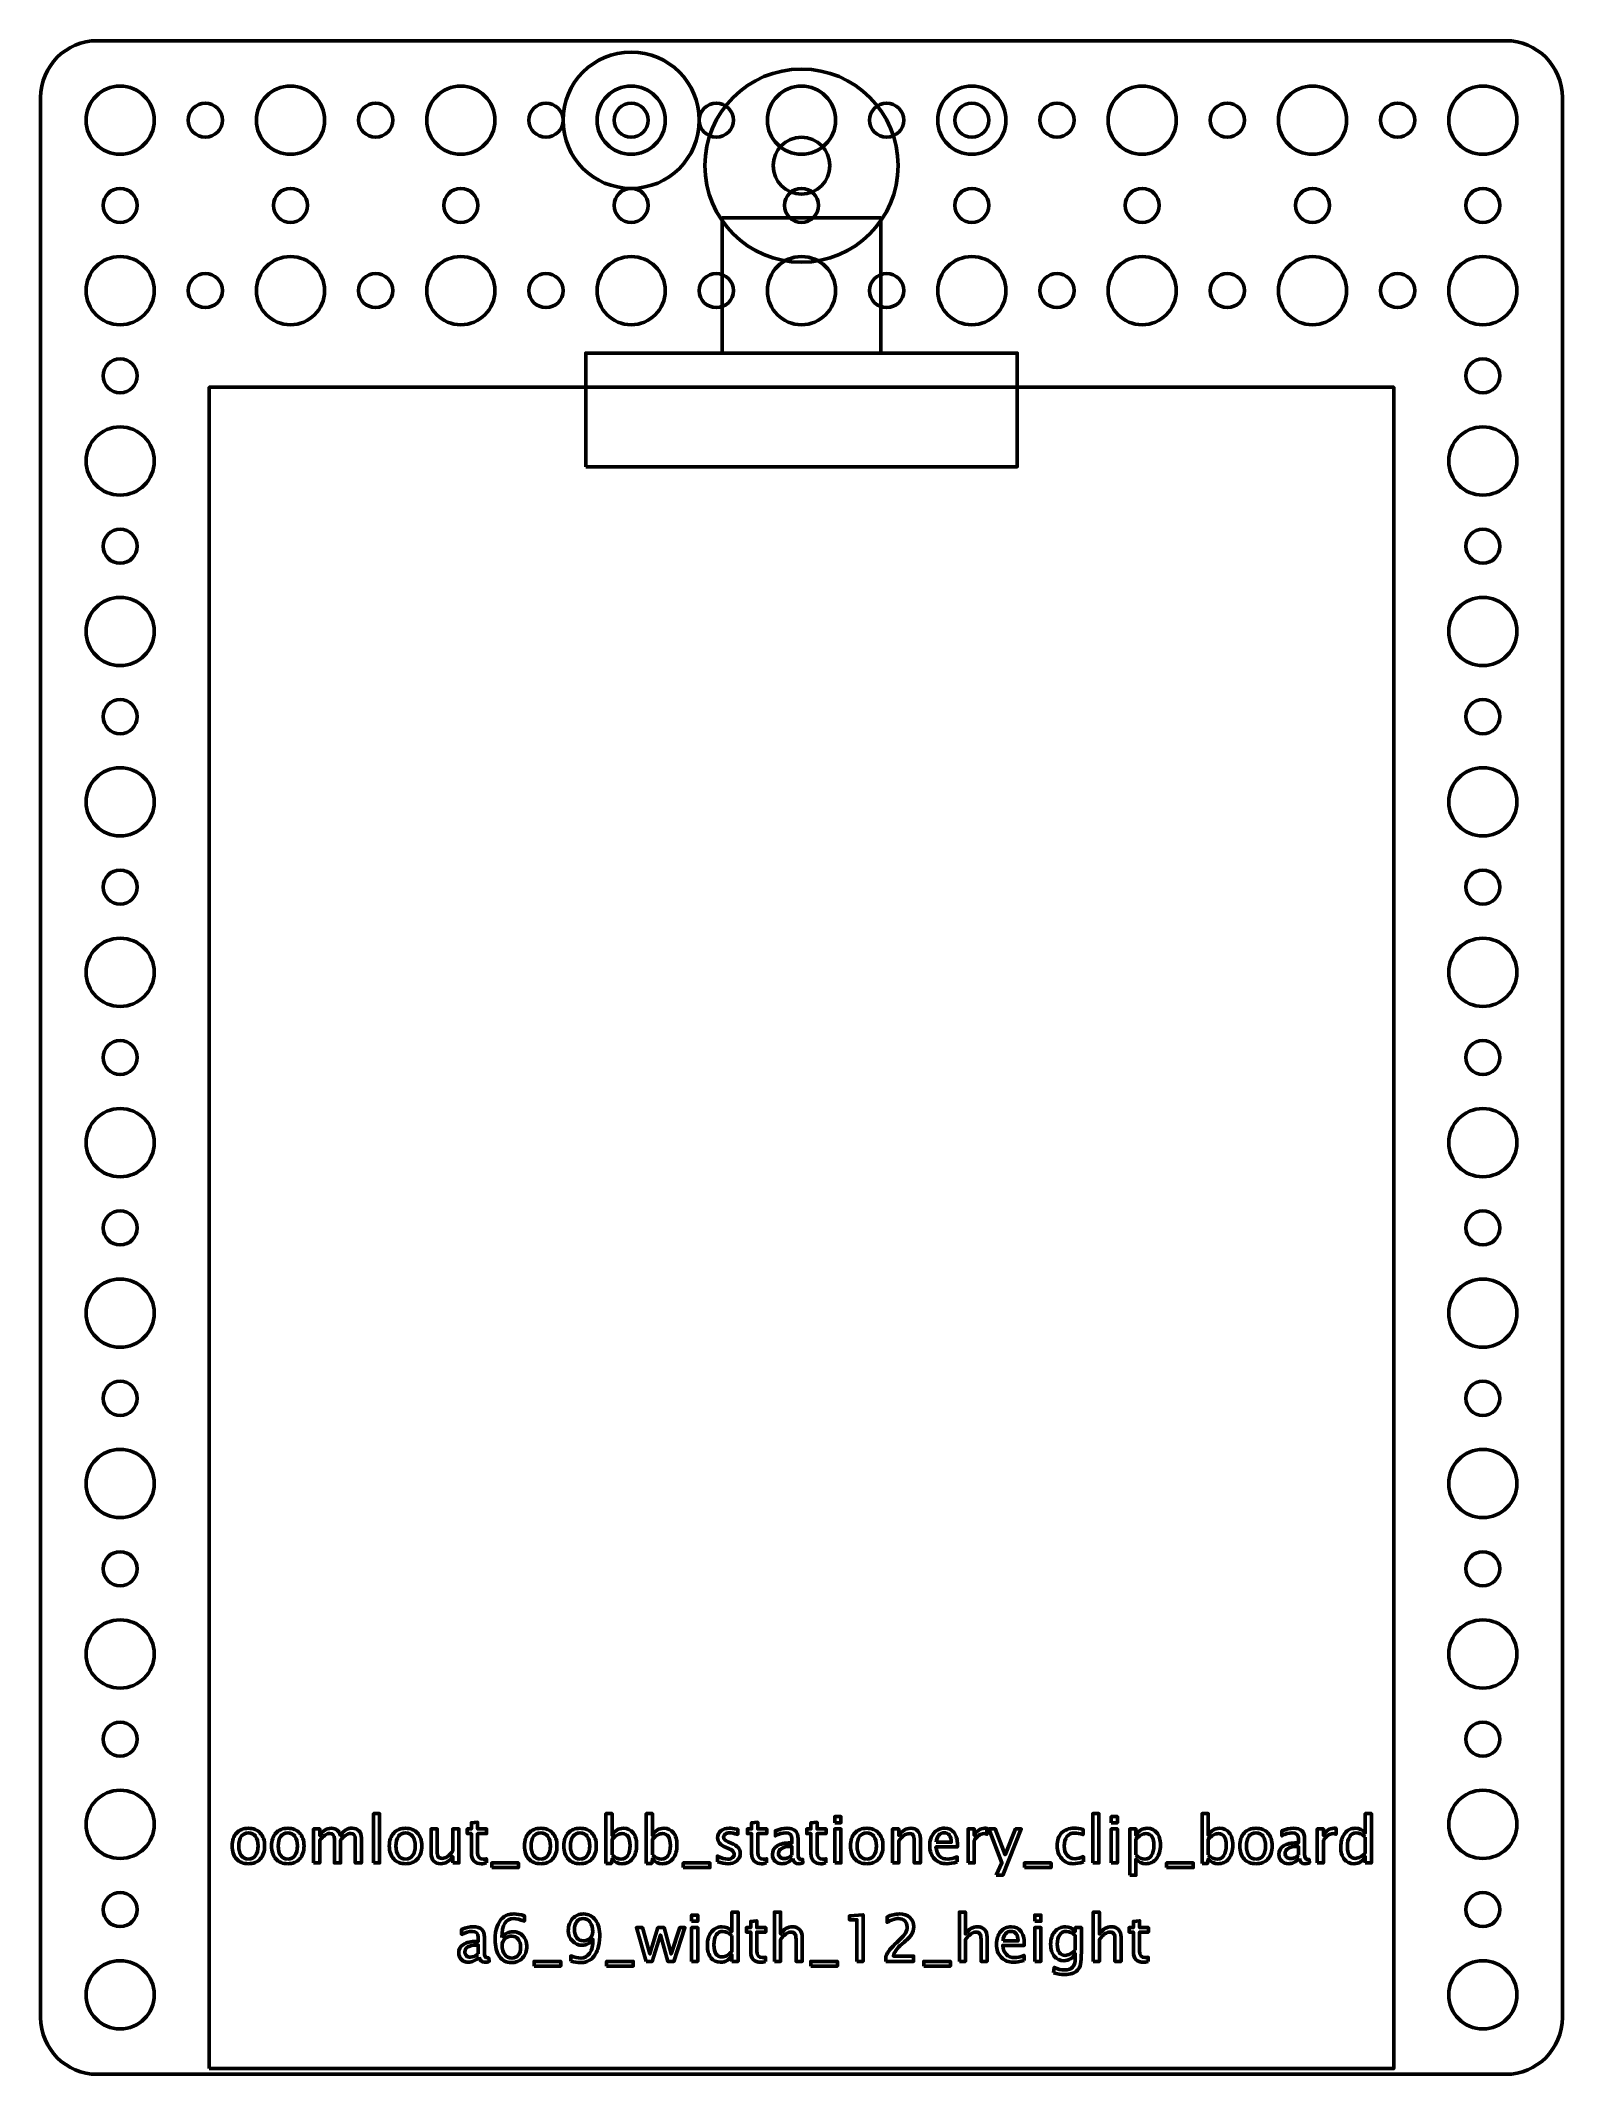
# Model space of a CAD drawing. Header units: centimetres. Extents: x -6.7 to 6.7, y -8.9 to 8.9.
import ezdxf

# ---------------------------------------------------------------- set-up
doc = ezdxf.new("R2010")
doc.units = ezdxf.units.CM
doc.header["$MEASUREMENT"] = 0
doc.layers.add('Layer 1', color=7, linetype='Continuous')

msp = doc.modelspace()

# ---------------------------------------------------------------- linework, layer by layer
at = {"layer": 'Layer 1', "color": 4, "lineweight": 53}
for points in [[(-0.70002, 6.20001), (0.69998, 6.20001), (0.69998, 7.39017), (-0.70002, 7.39017), (-0.70002, 6.20001)], [(-1.90002, 5.2), (1.89998, 5.2), (1.89998, 6.2), (-1.90002, 6.2), (-1.90002, 5.2)], [(-5.21524, -8.9), (5.21524, -8.9), (5.21524, 5.9), (-5.21524, 5.9), (-5.21524, -8.9)]]:
    msp.add_lwpolyline(points, close=True, dxfattribs=at)
for centre, major_axis in [((0, 7.85), (0, 0.85)), ((-1.5, 8.25), (0, 0.15)), ((1.5, 8.25), (0, 0.15)), ((0, 7.85), (0, 0.25))]:
    msp.add_ellipse(centre, major_axis=major_axis, ratio=1, dxfattribs=at)
at = {"layer": 'Layer 1', "lineweight": 53}
for centre, major_axis in [((-6, 6), (0, 0.15)), ((6, 6), (0, 0.15)), ((-5.99999, 5.24999), (0, 0.30001)), ((6.00001, 5.24999), (0, 0.30001)), ((-6, 4.5), (0, 0.15)), ((6, 4.5), (0, 0.15)), ((-5.99999, 3.74999), (0, 0.30001)), ((6.00001, 3.74999), (0, 0.30001)), ((-6, 3), (0, 0.15)), ((6, 3), (0, 0.15)), ((-5.99999, 2.24999), (0, 0.30001)), ((6.00001, 2.24999), (0, 0.30001)), ((-6, 1.5), (0, 0.15)), ((6, 1.5), (0, 0.15)), ((-5.99999, 0.74999), (0, 0.30001)), ((6.00001, 0.74999), (0, 0.30001)), ((-6, 0), (0, 0.15)), ((6, 0), (0, 0.15)), ((-5.99999, -0.75001), (0, 0.30001)), ((6.00001, -0.75001), (0, 0.30001)), ((-6, -1.5), (0, 0.15)), ((6, -1.5), (0, 0.15)), ((-5.99999, -2.25001), (0, 0.30001)), ((6.00001, -2.25001), (0, 0.30001)), ((-6, -3), (0, 0.15)), ((6, -3), (0, 0.15)), ((-5.99999, -3.75001), (0, 0.30001)), ((6.00001, -3.75001), (0, 0.30001)), ((-6, -4.5), (0, 0.15)), ((6, -4.5), (0, 0.15)), ((-5.99999, -5.25001), (0, 0.30001)), ((6.00001, -5.25001), (0, 0.30001)), ((-6, -6), (0, 0.15)), ((6, -6), (0, 0.15)), ((-5.99999, -6.75001), (0, 0.30001)), ((6.00001, -6.75001), (0, 0.30001)), ((-6, -7.5), (0, 0.15)), ((6, -7.5), (0, 0.15)), ((-5.99999, -8.25001), (0, 0.30001)), ((6.00001, -8.25001), (0, 0.30001))]:
    msp.add_ellipse(centre, major_axis=major_axis, ratio=1, dxfattribs=at)
for points, knots in [([(-6.7, -8.45), (-6.7, -8.45), (-6.7, 8.45), (-6.7, 8.45), (-6.7, 8.45), (-6.7, 8.72614), (-6.47614, 8.95), (-6.2, 8.95), (-6.2, 8.95), (-6.2, 8.95), (6.2, 8.95), (6.2, 8.95), (6.2, 8.95), (6.47614, 8.95), (6.7, 8.72614), (6.7, 8.45), (6.7, 8.45), (6.7, 8.45), (6.7, -8.45), (6.7, -8.45), (6.7, -8.45), (6.7, -8.72614), (6.47614, -8.95), (6.2, -8.95), (6.2, -8.95), (6.2, -8.95), (-6.2, -8.95), (-6.2, -8.95), (-6.2, -8.95), (-6.47614, -8.95), (-6.7, -8.72614), (-6.7, -8.45)], [0, 0, 0, 0, 0.11111111, 0.11111111, 0.11111111, 0.11111111, 0.22222222, 0.22222222, 0.22222222, 0.22222222, 0.33333333, 0.33333333, 0.33333333, 0.33333333, 0.44444444, 0.44444444, 0.44444444, 0.44444444, 0.55555556, 0.55555556, 0.55555556, 0.55555556, 0.66666667, 0.66666667, 0.66666667, 0.66666667, 0.77777778, 0.77777778, 0.77777778, 0.77777778, 1, 1, 1, 1]), ([(-6.3, 8.25), (-6.3, 8.41569), (-6.16569, 8.55), (-6, 8.55), (-6, 8.55), (-5.83431, 8.55), (-5.7, 8.41569), (-5.7, 8.25), (-5.7, 8.25), (-5.7, 8.08431), (-5.83431, 7.95), (-6, 7.95), (-6, 7.95), (-6.16569, 7.95), (-6.3, 8.08431), (-6.3, 8.25)], [0, 0, 0, 0, 0.2, 0.2, 0.2, 0.2, 0.4, 0.4, 0.4, 0.4, 0.6, 0.6, 0.6, 0.6, 1, 1, 1, 1]), ([(-4.8, 8.25), (-4.8, 8.41569), (-4.66569, 8.55), (-4.5, 8.55), (-4.5, 8.55), (-4.33431, 8.55), (-4.2, 8.41569), (-4.2, 8.25), (-4.2, 8.25), (-4.2, 8.08431), (-4.33431, 7.95), (-4.5, 7.95), (-4.5, 7.95), (-4.66569, 7.95), (-4.8, 8.08431), (-4.8, 8.25)], [0, 0, 0, 0, 0.2, 0.2, 0.2, 0.2, 0.4, 0.4, 0.4, 0.4, 0.6, 0.6, 0.6, 0.6, 1, 1, 1, 1]), ([(-3.3, 8.25), (-3.3, 8.41569), (-3.16569, 8.55), (-3, 8.55), (-3, 8.55), (-2.83431, 8.55), (-2.7, 8.41569), (-2.7, 8.25), (-2.7, 8.25), (-2.7, 8.08431), (-2.83431, 7.95), (-3, 7.95), (-3, 7.95), (-3.16569, 7.95), (-3.3, 8.08431), (-3.3, 8.25)], [0, 0, 0, 0, 0.2, 0.2, 0.2, 0.2, 0.4, 0.4, 0.4, 0.4, 0.6, 0.6, 0.6, 0.6, 1, 1, 1, 1]), ([(-1.8, 8.25), (-1.8, 8.41569), (-1.66569, 8.55), (-1.5, 8.55), (-1.5, 8.55), (-1.33431, 8.55), (-1.2, 8.41569), (-1.2, 8.25), (-1.2, 8.25), (-1.2, 8.08431), (-1.33431, 7.95), (-1.5, 7.95), (-1.5, 7.95), (-1.66569, 7.95), (-1.8, 8.08431), (-1.8, 8.25)], [0, 0, 0, 0, 0.2, 0.2, 0.2, 0.2, 0.4, 0.4, 0.4, 0.4, 0.6, 0.6, 0.6, 0.6, 1, 1, 1, 1]), ([(-0.3, 8.25), (-0.3, 8.41569), (-0.16569, 8.55), (0, 8.55), (0, 8.55), (0.16569, 8.55), (0.3, 8.41569), (0.3, 8.25), (0.3, 8.25), (0.3, 8.08431), (0.16569, 7.95), (0, 7.95), (0, 7.95), (-0.16569, 7.95), (-0.3, 8.08431), (-0.3, 8.25)], [0, 0, 0, 0, 0.2, 0.2, 0.2, 0.2, 0.4, 0.4, 0.4, 0.4, 0.6, 0.6, 0.6, 0.6, 1, 1, 1, 1]), ([(1.2, 8.25), (1.2, 8.41569), (1.33431, 8.55), (1.5, 8.55), (1.5, 8.55), (1.66569, 8.55), (1.8, 8.41569), (1.8, 8.25), (1.8, 8.25), (1.8, 8.08431), (1.66569, 7.95), (1.5, 7.95), (1.5, 7.95), (1.33431, 7.95), (1.2, 8.08431), (1.2, 8.25)], [0, 0, 0, 0, 0.2, 0.2, 0.2, 0.2, 0.4, 0.4, 0.4, 0.4, 0.6, 0.6, 0.6, 0.6, 1, 1, 1, 1]), ([(2.7, 8.25), (2.7, 8.41569), (2.83431, 8.55), (3, 8.55), (3, 8.55), (3.16569, 8.55), (3.3, 8.41569), (3.3, 8.25), (3.3, 8.25), (3.3, 8.08431), (3.16569, 7.95), (3, 7.95), (3, 7.95), (2.83431, 7.95), (2.7, 8.08431), (2.7, 8.25)], [0, 0, 0, 0, 0.2, 0.2, 0.2, 0.2, 0.4, 0.4, 0.4, 0.4, 0.6, 0.6, 0.6, 0.6, 1, 1, 1, 1]), ([(4.2, 8.25), (4.2, 8.41569), (4.33431, 8.55), (4.5, 8.55), (4.5, 8.55), (4.66569, 8.55), (4.8, 8.41569), (4.8, 8.25), (4.8, 8.25), (4.8, 8.08431), (4.66569, 7.95), (4.5, 7.95), (4.5, 7.95), (4.33431, 7.95), (4.2, 8.08431), (4.2, 8.25)], [0, 0, 0, 0, 0.2, 0.2, 0.2, 0.2, 0.4, 0.4, 0.4, 0.4, 0.6, 0.6, 0.6, 0.6, 1, 1, 1, 1]), ([(5.7, 8.25), (5.7, 8.41569), (5.83431, 8.55), (6, 8.55), (6, 8.55), (6.16569, 8.55), (6.3, 8.41569), (6.3, 8.25), (6.3, 8.25), (6.3, 8.08431), (6.16569, 7.95), (6, 7.95), (6, 7.95), (5.83431, 7.95), (5.7, 8.08431), (5.7, 8.25)], [0, 0, 0, 0, 0.2, 0.2, 0.2, 0.2, 0.4, 0.4, 0.4, 0.4, 0.6, 0.6, 0.6, 0.6, 1, 1, 1, 1]), ([(-5.4, 8.25), (-5.4, 8.33284), (-5.33284, 8.4), (-5.25, 8.4), (-5.25, 8.4), (-5.16716, 8.4), (-5.1, 8.33284), (-5.1, 8.25), (-5.1, 8.25), (-5.1, 8.16716), (-5.16716, 8.1), (-5.25, 8.1), (-5.25, 8.1), (-5.33284, 8.1), (-5.4, 8.16716), (-5.4, 8.25)], [0, 0, 0, 0, 0.2, 0.2, 0.2, 0.2, 0.4, 0.4, 0.4, 0.4, 0.6, 0.6, 0.6, 0.6, 1, 1, 1, 1]), ([(-3.9, 8.25), (-3.9, 8.33284), (-3.83284, 8.4), (-3.75, 8.4), (-3.75, 8.4), (-3.66716, 8.4), (-3.6, 8.33284), (-3.6, 8.25), (-3.6, 8.25), (-3.6, 8.16716), (-3.66716, 8.1), (-3.75, 8.1), (-3.75, 8.1), (-3.83284, 8.1), (-3.9, 8.16716), (-3.9, 8.25)], [0, 0, 0, 0, 0.2, 0.2, 0.2, 0.2, 0.4, 0.4, 0.4, 0.4, 0.6, 0.6, 0.6, 0.6, 1, 1, 1, 1]), ([(-2.4, 8.25), (-2.4, 8.33284), (-2.33284, 8.4), (-2.25, 8.4), (-2.25, 8.4), (-2.16716, 8.4), (-2.1, 8.33284), (-2.1, 8.25), (-2.1, 8.25), (-2.1, 8.16716), (-2.16716, 8.1), (-2.25, 8.1), (-2.25, 8.1), (-2.33284, 8.1), (-2.4, 8.16716), (-2.4, 8.25)], [0, 0, 0, 0, 0.2, 0.2, 0.2, 0.2, 0.4, 0.4, 0.4, 0.4, 0.6, 0.6, 0.6, 0.6, 1, 1, 1, 1]), ([(-0.9, 8.25), (-0.9, 8.33284), (-0.83284, 8.4), (-0.75, 8.4), (-0.75, 8.4), (-0.66716, 8.4), (-0.6, 8.33284), (-0.6, 8.25), (-0.6, 8.25), (-0.6, 8.16716), (-0.66716, 8.1), (-0.75, 8.1), (-0.75, 8.1), (-0.83284, 8.1), (-0.9, 8.16716), (-0.9, 8.25)], [0, 0, 0, 0, 0.2, 0.2, 0.2, 0.2, 0.4, 0.4, 0.4, 0.4, 0.6, 0.6, 0.6, 0.6, 1, 1, 1, 1]), ([(0.6, 8.25), (0.6, 8.33284), (0.66716, 8.4), (0.75, 8.4), (0.75, 8.4), (0.83284, 8.4), (0.9, 8.33284), (0.9, 8.25), (0.9, 8.25), (0.9, 8.16716), (0.83284, 8.1), (0.75, 8.1), (0.75, 8.1), (0.66716, 8.1), (0.6, 8.16716), (0.6, 8.25)], [0, 0, 0, 0, 0.2, 0.2, 0.2, 0.2, 0.4, 0.4, 0.4, 0.4, 0.6, 0.6, 0.6, 0.6, 1, 1, 1, 1]), ([(2.1, 8.25), (2.1, 8.33284), (2.16716, 8.4), (2.25, 8.4), (2.25, 8.4), (2.33284, 8.4), (2.4, 8.33284), (2.4, 8.25), (2.4, 8.25), (2.4, 8.16716), (2.33284, 8.1), (2.25, 8.1), (2.25, 8.1), (2.16716, 8.1), (2.1, 8.16716), (2.1, 8.25)], [0, 0, 0, 0, 0.2, 0.2, 0.2, 0.2, 0.4, 0.4, 0.4, 0.4, 0.6, 0.6, 0.6, 0.6, 1, 1, 1, 1]), ([(3.6, 8.25), (3.6, 8.33284), (3.66716, 8.4), (3.75, 8.4), (3.75, 8.4), (3.83284, 8.4), (3.9, 8.33284), (3.9, 8.25), (3.9, 8.25), (3.9, 8.16716), (3.83284, 8.1), (3.75, 8.1), (3.75, 8.1), (3.66716, 8.1), (3.6, 8.16716), (3.6, 8.25)], [0, 0, 0, 0, 0.2, 0.2, 0.2, 0.2, 0.4, 0.4, 0.4, 0.4, 0.6, 0.6, 0.6, 0.6, 1, 1, 1, 1]), ([(5.1, 8.25), (5.1, 8.33284), (5.16716, 8.4), (5.25, 8.4), (5.25, 8.4), (5.33284, 8.4), (5.4, 8.33284), (5.4, 8.25), (5.4, 8.25), (5.4, 8.16716), (5.33284, 8.1), (5.25, 8.1), (5.25, 8.1), (5.16716, 8.1), (5.1, 8.16716), (5.1, 8.25)], [0, 0, 0, 0, 0.2, 0.2, 0.2, 0.2, 0.4, 0.4, 0.4, 0.4, 0.6, 0.6, 0.6, 0.6, 1, 1, 1, 1]), ([(-6.15, 7.5), (-6.15, 7.58284), (-6.08284, 7.65), (-6, 7.65), (-6, 7.65), (-5.91716, 7.65), (-5.85, 7.58284), (-5.85, 7.5), (-5.85, 7.5), (-5.85, 7.41716), (-5.91716, 7.35), (-6, 7.35), (-6, 7.35), (-6.08284, 7.35), (-6.15, 7.41716), (-6.15, 7.5)], [0, 0, 0, 0, 0.2, 0.2, 0.2, 0.2, 0.4, 0.4, 0.4, 0.4, 0.6, 0.6, 0.6, 0.6, 1, 1, 1, 1]), ([(-4.65, 7.5), (-4.65, 7.58284), (-4.58284, 7.65), (-4.5, 7.65), (-4.5, 7.65), (-4.41716, 7.65), (-4.35, 7.58284), (-4.35, 7.5), (-4.35, 7.5), (-4.35, 7.41716), (-4.41716, 7.35), (-4.5, 7.35), (-4.5, 7.35), (-4.58284, 7.35), (-4.65, 7.41716), (-4.65, 7.5)], [0, 0, 0, 0, 0.2, 0.2, 0.2, 0.2, 0.4, 0.4, 0.4, 0.4, 0.6, 0.6, 0.6, 0.6, 1, 1, 1, 1]), ([(-3.15, 7.5), (-3.15, 7.58284), (-3.08284, 7.65), (-3, 7.65), (-3, 7.65), (-2.91716, 7.65), (-2.85, 7.58284), (-2.85, 7.5), (-2.85, 7.5), (-2.85, 7.41716), (-2.91716, 7.35), (-3, 7.35), (-3, 7.35), (-3.08284, 7.35), (-3.15, 7.41716), (-3.15, 7.5)], [0, 0, 0, 0, 0.2, 0.2, 0.2, 0.2, 0.4, 0.4, 0.4, 0.4, 0.6, 0.6, 0.6, 0.6, 1, 1, 1, 1]), ([(-1.65, 7.5), (-1.65, 7.58284), (-1.58284, 7.65), (-1.5, 7.65), (-1.5, 7.65), (-1.41716, 7.65), (-1.35, 7.58284), (-1.35, 7.5), (-1.35, 7.5), (-1.35, 7.41716), (-1.41716, 7.35), (-1.5, 7.35), (-1.5, 7.35), (-1.58284, 7.35), (-1.65, 7.41716), (-1.65, 7.5)], [0, 0, 0, 0, 0.2, 0.2, 0.2, 0.2, 0.4, 0.4, 0.4, 0.4, 0.6, 0.6, 0.6, 0.6, 1, 1, 1, 1]), ([(-0.15, 7.5), (-0.15, 7.58284), (-0.08284, 7.65), (0, 7.65), (0, 7.65), (0.08284, 7.65), (0.15, 7.58284), (0.15, 7.5), (0.15, 7.5), (0.15, 7.41716), (0.08284, 7.35), (0, 7.35), (0, 7.35), (-0.08284, 7.35), (-0.15, 7.41716), (-0.15, 7.5)], [0, 0, 0, 0, 0.2, 0.2, 0.2, 0.2, 0.4, 0.4, 0.4, 0.4, 0.6, 0.6, 0.6, 0.6, 1, 1, 1, 1]), ([(1.35, 7.5), (1.35, 7.58284), (1.41716, 7.65), (1.5, 7.65), (1.5, 7.65), (1.58284, 7.65), (1.65, 7.58284), (1.65, 7.5), (1.65, 7.5), (1.65, 7.41716), (1.58284, 7.35), (1.5, 7.35), (1.5, 7.35), (1.41716, 7.35), (1.35, 7.41716), (1.35, 7.5)], [0, 0, 0, 0, 0.2, 0.2, 0.2, 0.2, 0.4, 0.4, 0.4, 0.4, 0.6, 0.6, 0.6, 0.6, 1, 1, 1, 1]), ([(2.85, 7.5), (2.85, 7.58284), (2.91716, 7.65), (3, 7.65), (3, 7.65), (3.08284, 7.65), (3.15, 7.58284), (3.15, 7.5), (3.15, 7.5), (3.15, 7.41716), (3.08284, 7.35), (3, 7.35), (3, 7.35), (2.91716, 7.35), (2.85, 7.41716), (2.85, 7.5)], [0, 0, 0, 0, 0.2, 0.2, 0.2, 0.2, 0.4, 0.4, 0.4, 0.4, 0.6, 0.6, 0.6, 0.6, 1, 1, 1, 1]), ([(4.35, 7.5), (4.35, 7.58284), (4.41716, 7.65), (4.5, 7.65), (4.5, 7.65), (4.58284, 7.65), (4.65, 7.58284), (4.65, 7.5), (4.65, 7.5), (4.65, 7.41716), (4.58284, 7.35), (4.5, 7.35), (4.5, 7.35), (4.41716, 7.35), (4.35, 7.41716), (4.35, 7.5)], [0, 0, 0, 0, 0.2, 0.2, 0.2, 0.2, 0.4, 0.4, 0.4, 0.4, 0.6, 0.6, 0.6, 0.6, 1, 1, 1, 1]), ([(5.85, 7.5), (5.85, 7.58284), (5.91716, 7.65), (6, 7.65), (6, 7.65), (6.08284, 7.65), (6.15, 7.58284), (6.15, 7.5), (6.15, 7.5), (6.15, 7.41716), (6.08284, 7.35), (6, 7.35), (6, 7.35), (5.91716, 7.35), (5.85, 7.41716), (5.85, 7.5)], [0, 0, 0, 0, 0.2, 0.2, 0.2, 0.2, 0.4, 0.4, 0.4, 0.4, 0.6, 0.6, 0.6, 0.6, 1, 1, 1, 1]), ([(-6.3, 6.75), (-6.3, 6.91569), (-6.16569, 7.05), (-6, 7.05), (-6, 7.05), (-5.83431, 7.05), (-5.7, 6.91569), (-5.7, 6.75), (-5.7, 6.75), (-5.7, 6.58431), (-5.83431, 6.45), (-6, 6.45), (-6, 6.45), (-6.16569, 6.45), (-6.3, 6.58431), (-6.3, 6.75)], [0, 0, 0, 0, 0.2, 0.2, 0.2, 0.2, 0.4, 0.4, 0.4, 0.4, 0.6, 0.6, 0.6, 0.6, 1, 1, 1, 1]), ([(-4.8, 6.75), (-4.8, 6.91569), (-4.66569, 7.05), (-4.5, 7.05), (-4.5, 7.05), (-4.33431, 7.05), (-4.2, 6.91569), (-4.2, 6.75), (-4.2, 6.75), (-4.2, 6.58431), (-4.33431, 6.45), (-4.5, 6.45), (-4.5, 6.45), (-4.66569, 6.45), (-4.8, 6.58431), (-4.8, 6.75)], [0, 0, 0, 0, 0.2, 0.2, 0.2, 0.2, 0.4, 0.4, 0.4, 0.4, 0.6, 0.6, 0.6, 0.6, 1, 1, 1, 1]), ([(-3.3, 6.75), (-3.3, 6.91569), (-3.16569, 7.05), (-3, 7.05), (-3, 7.05), (-2.83431, 7.05), (-2.7, 6.91569), (-2.7, 6.75), (-2.7, 6.75), (-2.7, 6.58431), (-2.83431, 6.45), (-3, 6.45), (-3, 6.45), (-3.16569, 6.45), (-3.3, 6.58431), (-3.3, 6.75)], [0, 0, 0, 0, 0.2, 0.2, 0.2, 0.2, 0.4, 0.4, 0.4, 0.4, 0.6, 0.6, 0.6, 0.6, 1, 1, 1, 1]), ([(-1.8, 6.75), (-1.8, 6.91569), (-1.66569, 7.05), (-1.5, 7.05), (-1.5, 7.05), (-1.33431, 7.05), (-1.2, 6.91569), (-1.2, 6.75), (-1.2, 6.75), (-1.2, 6.58431), (-1.33431, 6.45), (-1.5, 6.45), (-1.5, 6.45), (-1.66569, 6.45), (-1.8, 6.58431), (-1.8, 6.75)], [0, 0, 0, 0, 0.2, 0.2, 0.2, 0.2, 0.4, 0.4, 0.4, 0.4, 0.6, 0.6, 0.6, 0.6, 1, 1, 1, 1]), ([(-0.3, 6.75), (-0.3, 6.91569), (-0.16569, 7.05), (0, 7.05), (0, 7.05), (0.16569, 7.05), (0.3, 6.91569), (0.3, 6.75), (0.3, 6.75), (0.3, 6.58431), (0.16569, 6.45), (0, 6.45), (0, 6.45), (-0.16569, 6.45), (-0.3, 6.58431), (-0.3, 6.75)], [0, 0, 0, 0, 0.2, 0.2, 0.2, 0.2, 0.4, 0.4, 0.4, 0.4, 0.6, 0.6, 0.6, 0.6, 1, 1, 1, 1]), ([(1.2, 6.75), (1.2, 6.91569), (1.33431, 7.05), (1.5, 7.05), (1.5, 7.05), (1.66569, 7.05), (1.8, 6.91569), (1.8, 6.75), (1.8, 6.75), (1.8, 6.58431), (1.66569, 6.45), (1.5, 6.45), (1.5, 6.45), (1.33431, 6.45), (1.2, 6.58431), (1.2, 6.75)], [0, 0, 0, 0, 0.2, 0.2, 0.2, 0.2, 0.4, 0.4, 0.4, 0.4, 0.6, 0.6, 0.6, 0.6, 1, 1, 1, 1]), ([(2.7, 6.75), (2.7, 6.91569), (2.83431, 7.05), (3, 7.05), (3, 7.05), (3.16569, 7.05), (3.3, 6.91569), (3.3, 6.75), (3.3, 6.75), (3.3, 6.58431), (3.16569, 6.45), (3, 6.45), (3, 6.45), (2.83431, 6.45), (2.7, 6.58431), (2.7, 6.75)], [0, 0, 0, 0, 0.2, 0.2, 0.2, 0.2, 0.4, 0.4, 0.4, 0.4, 0.6, 0.6, 0.6, 0.6, 1, 1, 1, 1]), ([(4.2, 6.75), (4.2, 6.91569), (4.33431, 7.05), (4.5, 7.05), (4.5, 7.05), (4.66569, 7.05), (4.8, 6.91569), (4.8, 6.75), (4.8, 6.75), (4.8, 6.58431), (4.66569, 6.45), (4.5, 6.45), (4.5, 6.45), (4.33431, 6.45), (4.2, 6.58431), (4.2, 6.75)], [0, 0, 0, 0, 0.2, 0.2, 0.2, 0.2, 0.4, 0.4, 0.4, 0.4, 0.6, 0.6, 0.6, 0.6, 1, 1, 1, 1]), ([(5.7, 6.75), (5.7, 6.91569), (5.83431, 7.05), (6, 7.05), (6, 7.05), (6.16569, 7.05), (6.3, 6.91569), (6.3, 6.75), (6.3, 6.75), (6.3, 6.58431), (6.16569, 6.45), (6, 6.45), (6, 6.45), (5.83431, 6.45), (5.7, 6.58431), (5.7, 6.75)], [0, 0, 0, 0, 0.2, 0.2, 0.2, 0.2, 0.4, 0.4, 0.4, 0.4, 0.6, 0.6, 0.6, 0.6, 1, 1, 1, 1]), ([(-5.4, 6.75), (-5.4, 6.83284), (-5.33284, 6.9), (-5.25, 6.9), (-5.25, 6.9), (-5.16716, 6.9), (-5.1, 6.83284), (-5.1, 6.75), (-5.1, 6.75), (-5.1, 6.66716), (-5.16716, 6.6), (-5.25, 6.6), (-5.25, 6.6), (-5.33284, 6.6), (-5.4, 6.66716), (-5.4, 6.75)], [0, 0, 0, 0, 0.2, 0.2, 0.2, 0.2, 0.4, 0.4, 0.4, 0.4, 0.6, 0.6, 0.6, 0.6, 1, 1, 1, 1]), ([(-3.9, 6.75), (-3.9, 6.83284), (-3.83284, 6.9), (-3.75, 6.9), (-3.75, 6.9), (-3.66716, 6.9), (-3.6, 6.83284), (-3.6, 6.75), (-3.6, 6.75), (-3.6, 6.66716), (-3.66716, 6.6), (-3.75, 6.6), (-3.75, 6.6), (-3.83284, 6.6), (-3.9, 6.66716), (-3.9, 6.75)], [0, 0, 0, 0, 0.2, 0.2, 0.2, 0.2, 0.4, 0.4, 0.4, 0.4, 0.6, 0.6, 0.6, 0.6, 1, 1, 1, 1]), ([(-2.4, 6.75), (-2.4, 6.83284), (-2.33284, 6.9), (-2.25, 6.9), (-2.25, 6.9), (-2.16716, 6.9), (-2.1, 6.83284), (-2.1, 6.75), (-2.1, 6.75), (-2.1, 6.66716), (-2.16716, 6.6), (-2.25, 6.6), (-2.25, 6.6), (-2.33284, 6.6), (-2.4, 6.66716), (-2.4, 6.75)], [0, 0, 0, 0, 0.2, 0.2, 0.2, 0.2, 0.4, 0.4, 0.4, 0.4, 0.6, 0.6, 0.6, 0.6, 1, 1, 1, 1]), ([(-0.9, 6.75), (-0.9, 6.83284), (-0.83284, 6.9), (-0.75, 6.9), (-0.75, 6.9), (-0.66716, 6.9), (-0.6, 6.83284), (-0.6, 6.75), (-0.6, 6.75), (-0.6, 6.66716), (-0.66716, 6.6), (-0.75, 6.6), (-0.75, 6.6), (-0.83284, 6.6), (-0.9, 6.66716), (-0.9, 6.75)], [0, 0, 0, 0, 0.2, 0.2, 0.2, 0.2, 0.4, 0.4, 0.4, 0.4, 0.6, 0.6, 0.6, 0.6, 1, 1, 1, 1]), ([(0.6, 6.75), (0.6, 6.83284), (0.66716, 6.9), (0.75, 6.9), (0.75, 6.9), (0.83284, 6.9), (0.9, 6.83284), (0.9, 6.75), (0.9, 6.75), (0.9, 6.66716), (0.83284, 6.6), (0.75, 6.6), (0.75, 6.6), (0.66716, 6.6), (0.6, 6.66716), (0.6, 6.75)], [0, 0, 0, 0, 0.2, 0.2, 0.2, 0.2, 0.4, 0.4, 0.4, 0.4, 0.6, 0.6, 0.6, 0.6, 1, 1, 1, 1]), ([(2.1, 6.75), (2.1, 6.83284), (2.16716, 6.9), (2.25, 6.9), (2.25, 6.9), (2.33284, 6.9), (2.4, 6.83284), (2.4, 6.75), (2.4, 6.75), (2.4, 6.66716), (2.33284, 6.6), (2.25, 6.6), (2.25, 6.6), (2.16716, 6.6), (2.1, 6.66716), (2.1, 6.75)], [0, 0, 0, 0, 0.2, 0.2, 0.2, 0.2, 0.4, 0.4, 0.4, 0.4, 0.6, 0.6, 0.6, 0.6, 1, 1, 1, 1]), ([(3.6, 6.75), (3.6, 6.83284), (3.66716, 6.9), (3.75, 6.9), (3.75, 6.9), (3.83284, 6.9), (3.9, 6.83284), (3.9, 6.75), (3.9, 6.75), (3.9, 6.66716), (3.83284, 6.6), (3.75, 6.6), (3.75, 6.6), (3.66716, 6.6), (3.6, 6.66716), (3.6, 6.75)], [0, 0, 0, 0, 0.2, 0.2, 0.2, 0.2, 0.4, 0.4, 0.4, 0.4, 0.6, 0.6, 0.6, 0.6, 1, 1, 1, 1]), ([(5.1, 6.75), (5.1, 6.83284), (5.16716, 6.9), (5.25, 6.9), (5.25, 6.9), (5.33284, 6.9), (5.4, 6.83284), (5.4, 6.75), (5.4, 6.75), (5.4, 6.66716), (5.33284, 6.6), (5.25, 6.6), (5.25, 6.6), (5.16716, 6.6), (5.1, 6.66716), (5.1, 6.75)], [0, 0, 0, 0, 0.2, 0.2, 0.2, 0.2, 0.4, 0.4, 0.4, 0.4, 0.6, 0.6, 0.6, 0.6, 1, 1, 1, 1])]:
    msp.add_open_spline(points, degree=3, knots=knots, dxfattribs=at)
at = {"layer": 'Layer 1', "color": 4, "lineweight": 53}
msp.add_open_spline([(-2.1, 8.25), (-2.1, 8.58137), (-1.83137, 8.85), (-1.5, 8.85), (-1.5, 8.85), (-1.16863, 8.85), (-0.9, 8.58137), (-0.9, 8.25), (-0.9, 8.25), (-0.9, 7.91863), (-1.16863, 7.65), (-1.5, 7.65), (-1.5, 7.65), (-1.83137, 7.65), (-2.1, 7.91863), (-2.1, 8.25)], degree=3, knots=[0, 0, 0, 0, 0.2, 0.2, 0.2, 0.2, 0.4, 0.4, 0.4, 0.4, 0.6, 0.6, 0.6, 0.6, 1, 1, 1, 1], dxfattribs=at)
at = {"layer": 'Layer 1', "color": 5, "lineweight": 53}
for points, knots in [([(-4.87036, -7.09628), (-4.91429, -7.09628), (-4.9491, -7.08227), (-4.97468, -7.05423), (-4.97468, -7.05423), (-5.00037, -7.0262), (-5.01316, -6.9881), (-5.01316, -6.94003), (-5.01316, -6.94003), (-5.01316, -6.89205), (-5.00037, -6.85404), (-4.97468, -6.8261), (-4.97468, -6.8261), (-4.9491, -6.79816), (-4.91429, -6.78415), (-4.87036, -6.78415), (-4.87036, -6.78415), (-4.82642, -6.78415), (-4.79162, -6.79816), (-4.76603, -6.8261), (-4.76603, -6.8261), (-4.74035, -6.85404), (-4.72755, -6.89205), (-4.72755, -6.94003), (-4.72755, -6.94003), (-4.72755, -6.9881), (-4.74035, -7.0262), (-4.76603, -7.05423), (-4.76603, -7.05423), (-4.79162, -7.08227), (-4.82642, -7.09628), (-4.87036, -7.09628)], [0, 0, 0, 0, 0.11111111, 0.11111111, 0.11111111, 0.11111111, 0.22222222, 0.22222222, 0.22222222, 0.22222222, 0.33333333, 0.33333333, 0.33333333, 0.33333333, 0.44444444, 0.44444444, 0.44444444, 0.44444444, 0.55555556, 0.55555556, 0.55555556, 0.55555556, 0.66666667, 0.66666667, 0.66666667, 0.66666667, 0.77777778, 0.77777778, 0.77777778, 0.77777778, 1, 1, 1, 1]), ([(-4.52361, -7.09628), (-4.56754, -7.09628), (-4.60235, -7.08227), (-4.62793, -7.05423), (-4.62793, -7.05423), (-4.65362, -7.0262), (-4.66641, -6.9881), (-4.66641, -6.94003), (-4.66641, -6.94003), (-4.66641, -6.89205), (-4.65362, -6.85404), (-4.62793, -6.8261), (-4.62793, -6.8261), (-4.60235, -6.79816), (-4.56754, -6.78415), (-4.52361, -6.78415), (-4.52361, -6.78415), (-4.47967, -6.78415), (-4.44487, -6.79816), (-4.41928, -6.8261), (-4.41928, -6.8261), (-4.3936, -6.85404), (-4.3808, -6.89205), (-4.3808, -6.94003), (-4.3808, -6.94003), (-4.3808, -6.9881), (-4.3936, -7.0262), (-4.41928, -7.05423), (-4.41928, -7.05423), (-4.44487, -7.08227), (-4.47967, -7.09628), (-4.52361, -7.09628)], [0, 0, 0, 0, 0.11111111, 0.11111111, 0.11111111, 0.11111111, 0.22222222, 0.22222222, 0.22222222, 0.22222222, 0.33333333, 0.33333333, 0.33333333, 0.33333333, 0.44444444, 0.44444444, 0.44444444, 0.44444444, 0.55555556, 0.55555556, 0.55555556, 0.55555556, 0.66666667, 0.66666667, 0.66666667, 0.66666667, 0.77777778, 0.77777778, 0.77777778, 0.77777778, 1, 1, 1, 1]), ([(-4.29595, -7.08951), (-4.29595, -7.08951), (-4.29595, -6.79036), (-4.29595, -6.79036), (-4.29595, -6.79036), (-4.29595, -6.79036), (-4.24177, -6.79036), (-4.24177, -6.79036), (-4.24177, -6.79036), (-4.24177, -6.79036), (-4.24177, -6.84689), (-4.24177, -6.84689), (-4.24177, -6.84689), (-4.21533, -6.80503), (-4.18147, -6.78415), (-4.13998, -6.78415), (-4.13998, -6.78415), (-4.1, -6.78415), (-4.07281, -6.80503), (-4.05832, -6.84689), (-4.05832, -6.84689), (-4.03264, -6.80466), (-3.99915, -6.78358), (-3.95804, -6.78358), (-3.95804, -6.78358), (-3.9318, -6.78358), (-3.91138, -6.7913), (-3.8968, -6.80682), (-3.8968, -6.80682), (-3.88222, -6.82234), (-3.87488, -6.84407), (-3.87488, -6.87201), (-3.87488, -6.87201), (-3.87488, -6.87201), (-3.87488, -7.08951), (-3.87488, -7.08951), (-3.87488, -7.08951), (-3.87488, -7.08951), (-3.92907, -7.08951), (-3.92907, -7.08951), (-3.92907, -7.08951), (-3.92907, -7.08951), (-3.92907, -6.88095), (-3.92907, -6.88095), (-3.92907, -6.88095), (-3.92907, -6.84689), (-3.94261, -6.82987), (-3.96971, -6.82987), (-3.96971, -6.82987), (-3.99784, -6.82987), (-4.02737, -6.84972), (-4.05832, -6.88951), (-4.05832, -6.88951), (-4.05832, -6.88951), (-4.05832, -7.08951), (-4.05832, -7.08951), (-4.05832, -7.08951), (-4.05832, -7.08951), (-4.11251, -7.08951), (-4.11251, -7.08951), (-4.11251, -7.08951), (-4.11251, -7.08951), (-4.11251, -6.88076), (-4.11251, -6.88076), (-4.11251, -6.88076), (-4.11251, -6.84642), (-4.12625, -6.8293), (-4.15381, -6.8293), (-4.15381, -6.8293), (-4.18118, -6.8293), (-4.21054, -6.84925), (-4.24177, -6.88923), (-4.24177, -6.88923), (-4.24177, -6.88923), (-4.24177, -7.08951), (-4.24177, -7.08951), (-4.24177, -7.08951), (-4.24177, -7.08951), (-4.29595, -7.08951), (-4.29595, -7.08951)], [0, 0, 0, 0, 0.04761905, 0.04761905, 0.04761905, 0.04761905, 0.0952381, 0.0952381, 0.0952381, 0.0952381, 0.14285714, 0.14285714, 0.14285714, 0.14285714, 0.19047619, 0.19047619, 0.19047619, 0.19047619, 0.23809524, 0.23809524, 0.23809524, 0.23809524, 0.28571429, 0.28571429, 0.28571429, 0.28571429, 0.33333333, 0.33333333, 0.33333333, 0.33333333, 0.38095238, 0.38095238, 0.38095238, 0.38095238, 0.42857143, 0.42857143, 0.42857143, 0.42857143, 0.47619048, 0.47619048, 0.47619048, 0.47619048, 0.52380952, 0.52380952, 0.52380952, 0.52380952, 0.57142857, 0.57142857, 0.57142857, 0.57142857, 0.61904762, 0.61904762, 0.61904762, 0.61904762, 0.66666667, 0.66666667, 0.66666667, 0.66666667, 0.71428571, 0.71428571, 0.71428571, 0.71428571, 0.76190476, 0.76190476, 0.76190476, 0.76190476, 0.80952381, 0.80952381, 0.80952381, 0.80952381, 0.85714286, 0.85714286, 0.85714286, 0.85714286, 0.9047619, 0.9047619, 0.9047619, 0.9047619, 1, 1, 1, 1]), ([(-3.76895, -7.08951), (-3.76895, -7.08951), (-3.76895, -6.65433), (-3.76895, -6.65433), (-3.76895, -6.65433), (-3.76895, -6.65433), (-3.71477, -6.65433), (-3.71477, -6.65433), (-3.71477, -6.65433), (-3.71477, -6.65433), (-3.71477, -7.08951), (-3.71477, -7.08951), (-3.71477, -7.08951), (-3.71477, -7.08951), (-3.76895, -7.08951), (-3.76895, -7.08951)], [0, 0, 0, 0, 0.2, 0.2, 0.2, 0.2, 0.4, 0.4, 0.4, 0.4, 0.6, 0.6, 0.6, 0.6, 1, 1, 1, 1]), ([(-3.48674, -7.09628), (-3.53067, -7.09628), (-3.56548, -7.08227), (-3.59106, -7.05423), (-3.59106, -7.05423), (-3.61675, -7.0262), (-3.62954, -6.9881), (-3.62954, -6.94003), (-3.62954, -6.94003), (-3.62954, -6.89205), (-3.61675, -6.85404), (-3.59106, -6.8261), (-3.59106, -6.8261), (-3.56548, -6.79816), (-3.53067, -6.78415), (-3.48674, -6.78415), (-3.48674, -6.78415), (-3.4428, -6.78415), (-3.408, -6.79816), (-3.38241, -6.8261), (-3.38241, -6.8261), (-3.35673, -6.85404), (-3.34393, -6.89205), (-3.34393, -6.94003), (-3.34393, -6.94003), (-3.34393, -6.9881), (-3.35673, -7.0262), (-3.38241, -7.05423), (-3.38241, -7.05423), (-3.408, -7.08227), (-3.4428, -7.09628), (-3.48674, -7.09628)], [0, 0, 0, 0, 0.11111111, 0.11111111, 0.11111111, 0.11111111, 0.22222222, 0.22222222, 0.22222222, 0.22222222, 0.33333333, 0.33333333, 0.33333333, 0.33333333, 0.44444444, 0.44444444, 0.44444444, 0.44444444, 0.55555556, 0.55555556, 0.55555556, 0.55555556, 0.66666667, 0.66666667, 0.66666667, 0.66666667, 0.77777778, 0.77777778, 0.77777778, 0.77777778, 1, 1, 1, 1]), ([(-3.07169, -7.08951), (-3.07169, -7.08951), (-3.07169, -7.03325), (-3.07169, -7.03325), (-3.07169, -7.03325), (-3.10057, -7.0753), (-3.13566, -7.09628), (-3.17686, -7.09628), (-3.17686, -7.09628), (-3.20302, -7.09628), (-3.22381, -7.0881), (-3.23923, -7.07164), (-3.23923, -7.07164), (-3.25476, -7.05517), (-3.26247, -7.03307), (-3.26247, -7.00513), (-3.26247, -7.00513), (-3.26247, -7.00513), (-3.26247, -6.79036), (-3.26247, -6.79036), (-3.26247, -6.79036), (-3.26247, -6.79036), (-3.20828, -6.79036), (-3.20828, -6.79036), (-3.20828, -6.79036), (-3.20828, -6.79036), (-3.20828, -6.98744), (-3.20828, -6.98744), (-3.20828, -6.98744), (-3.20828, -7.00992), (-3.20499, -7.02582), (-3.1985, -7.03523), (-3.1985, -7.03523), (-3.19192, -7.04473), (-3.181, -7.04943), (-3.16567, -7.04943), (-3.16567, -7.04943), (-3.13256, -7.04943), (-3.10113, -7.0277), (-3.07169, -6.98415), (-3.07169, -6.98415), (-3.07169, -6.98415), (-3.07169, -6.79036), (-3.07169, -6.79036), (-3.07169, -6.79036), (-3.07169, -6.79036), (-3.0175, -6.79036), (-3.0175, -6.79036), (-3.0175, -6.79036), (-3.0175, -6.79036), (-3.0175, -7.08951), (-3.0175, -7.08951), (-3.0175, -7.08951), (-3.0175, -7.08951), (-3.07169, -7.08951), (-3.07169, -7.08951)], [0, 0, 0, 0, 0.06666667, 0.06666667, 0.06666667, 0.06666667, 0.13333333, 0.13333333, 0.13333333, 0.13333333, 0.2, 0.2, 0.2, 0.2, 0.26666667, 0.26666667, 0.26666667, 0.26666667, 0.33333333, 0.33333333, 0.33333333, 0.33333333, 0.4, 0.4, 0.4, 0.4, 0.46666667, 0.46666667, 0.46666667, 0.46666667, 0.53333333, 0.53333333, 0.53333333, 0.53333333, 0.6, 0.6, 0.6, 0.6, 0.66666667, 0.66666667, 0.66666667, 0.66666667, 0.73333333, 0.73333333, 0.73333333, 0.73333333, 0.8, 0.8, 0.8, 0.8, 0.86666667, 0.86666667, 0.86666667, 0.86666667, 1, 1, 1, 1]), ([(-2.77498, -7.08942), (-2.79173, -7.09403), (-2.80631, -7.09628), (-2.81863, -7.09628), (-2.81863, -7.09628), (-2.84629, -7.09628), (-2.86783, -7.08838), (-2.88326, -7.07258), (-2.88326, -7.07258), (-2.89878, -7.05677), (-2.9065, -7.03485), (-2.9065, -7.00673), (-2.9065, -7.00673), (-2.9065, -7.00673), (-2.9065, -6.831), (-2.9065, -6.831), (-2.9065, -6.831), (-2.9065, -6.831), (-2.94394, -6.831), (-2.94394, -6.831), (-2.94394, -6.831), (-2.94394, -6.831), (-2.94394, -6.79036), (-2.94394, -6.79036), (-2.94394, -6.79036), (-2.94394, -6.79036), (-2.9065, -6.79036), (-2.9065, -6.79036), (-2.9065, -6.79036), (-2.9065, -6.79036), (-2.9065, -6.73626), (-2.9065, -6.73626), (-2.9065, -6.73626), (-2.9065, -6.73626), (-2.85231, -6.73109), (-2.85231, -6.73109), (-2.85231, -6.73109), (-2.85231, -6.73109), (-2.85231, -6.79036), (-2.85231, -6.79036), (-2.85231, -6.79036), (-2.85231, -6.79036), (-2.77385, -6.79036), (-2.77385, -6.79036), (-2.77385, -6.79036), (-2.77385, -6.79036), (-2.77385, -6.831), (-2.77385, -6.831), (-2.77385, -6.831), (-2.77385, -6.831), (-2.85231, -6.831), (-2.85231, -6.831), (-2.85231, -6.831), (-2.85231, -6.831), (-2.85231, -6.99694), (-2.85231, -6.99694), (-2.85231, -6.99694), (-2.85231, -7.03608), (-2.83528, -7.05564), (-2.80132, -7.05564), (-2.80132, -7.05564), (-2.79408, -7.05564), (-2.78533, -7.05442), (-2.77498, -7.05207), (-2.77498, -7.05207), (-2.77498, -7.05207), (-2.77498, -7.08942), (-2.77498, -7.08942)], [0, 0, 0, 0, 0.05555556, 0.05555556, 0.05555556, 0.05555556, 0.11111111, 0.11111111, 0.11111111, 0.11111111, 0.16666667, 0.16666667, 0.16666667, 0.16666667, 0.22222222, 0.22222222, 0.22222222, 0.22222222, 0.27777778, 0.27777778, 0.27777778, 0.27777778, 0.33333333, 0.33333333, 0.33333333, 0.33333333, 0.38888889, 0.38888889, 0.38888889, 0.38888889, 0.44444444, 0.44444444, 0.44444444, 0.44444444, 0.5, 0.5, 0.5, 0.5, 0.55555556, 0.55555556, 0.55555556, 0.55555556, 0.61111111, 0.61111111, 0.61111111, 0.61111111, 0.66666667, 0.66666667, 0.66666667, 0.66666667, 0.72222222, 0.72222222, 0.72222222, 0.72222222, 0.77777778, 0.77777778, 0.77777778, 0.77777778, 0.83333333, 0.83333333, 0.83333333, 0.83333333, 0.88888889, 0.88888889, 0.88888889, 0.88888889, 1, 1, 1, 1]), ([(-2.29634, -7.09628), (-2.34027, -7.09628), (-2.37508, -7.08227), (-2.40066, -7.05423), (-2.40066, -7.05423), (-2.42635, -7.0262), (-2.43914, -6.9881), (-2.43914, -6.94003), (-2.43914, -6.94003), (-2.43914, -6.89205), (-2.42635, -6.85404), (-2.40066, -6.8261), (-2.40066, -6.8261), (-2.37508, -6.79816), (-2.34027, -6.78415), (-2.29634, -6.78415), (-2.29634, -6.78415), (-2.2524, -6.78415), (-2.2176, -6.79816), (-2.19201, -6.8261), (-2.19201, -6.8261), (-2.16633, -6.85404), (-2.15353, -6.89205), (-2.15353, -6.94003), (-2.15353, -6.94003), (-2.15353, -6.9881), (-2.16633, -7.0262), (-2.19201, -7.05423), (-2.19201, -7.05423), (-2.2176, -7.08227), (-2.2524, -7.09628), (-2.29634, -7.09628)], [0, 0, 0, 0, 0.11111111, 0.11111111, 0.11111111, 0.11111111, 0.22222222, 0.22222222, 0.22222222, 0.22222222, 0.33333333, 0.33333333, 0.33333333, 0.33333333, 0.44444444, 0.44444444, 0.44444444, 0.44444444, 0.55555556, 0.55555556, 0.55555556, 0.55555556, 0.66666667, 0.66666667, 0.66666667, 0.66666667, 0.77777778, 0.77777778, 0.77777778, 0.77777778, 1, 1, 1, 1]), ([(-1.94959, -7.09628), (-1.99352, -7.09628), (-2.02833, -7.08227), (-2.05391, -7.05423), (-2.05391, -7.05423), (-2.0796, -7.0262), (-2.09239, -6.9881), (-2.09239, -6.94003), (-2.09239, -6.94003), (-2.09239, -6.89205), (-2.0796, -6.85404), (-2.05391, -6.8261), (-2.05391, -6.8261), (-2.02833, -6.79816), (-1.99352, -6.78415), (-1.94959, -6.78415), (-1.94959, -6.78415), (-1.90565, -6.78415), (-1.87085, -6.79816), (-1.84526, -6.8261), (-1.84526, -6.8261), (-1.81958, -6.85404), (-1.80678, -6.89205), (-1.80678, -6.94003), (-1.80678, -6.94003), (-1.80678, -6.9881), (-1.81958, -7.0262), (-1.84526, -7.05423), (-1.84526, -7.05423), (-1.87085, -7.08227), (-1.90565, -7.09628), (-1.94959, -7.09628)], [0, 0, 0, 0, 0.11111111, 0.11111111, 0.11111111, 0.11111111, 0.22222222, 0.22222222, 0.22222222, 0.22222222, 0.33333333, 0.33333333, 0.33333333, 0.33333333, 0.44444444, 0.44444444, 0.44444444, 0.44444444, 0.55555556, 0.55555556, 0.55555556, 0.55555556, 0.66666667, 0.66666667, 0.66666667, 0.66666667, 0.77777778, 0.77777778, 0.77777778, 0.77777778, 1, 1, 1, 1]), ([(-1.72193, -7.0929), (-1.72193, -7.0929), (-1.72193, -6.65433), (-1.72193, -6.65433), (-1.72193, -6.65433), (-1.72193, -6.65433), (-1.66775, -6.65433), (-1.66775, -6.65433), (-1.66775, -6.65433), (-1.66775, -6.65433), (-1.66775, -6.84689), (-1.66775, -6.84689), (-1.66775, -6.84689), (-1.64555, -6.80503), (-1.61215, -6.78415), (-1.56765, -6.78415), (-1.56765, -6.78415), (-1.53162, -6.78415), (-1.50331, -6.79722), (-1.48261, -6.82347), (-1.48261, -6.82347), (-1.46192, -6.84972), (-1.45157, -6.88556), (-1.45157, -6.931), (-1.45157, -6.931), (-1.45157, -6.98048), (-1.46333, -7.02046), (-1.48675, -7.05075), (-1.48675, -7.05075), (-1.51017, -7.08114), (-1.54103, -7.09628), (-1.57922, -7.09628), (-1.57922, -7.09628), (-1.61469, -7.09628), (-1.64423, -7.08274), (-1.66775, -7.05555), (-1.66775, -7.05555), (-1.66775, -7.05555), (-1.67433, -7.0929), (-1.67433, -7.0929), (-1.67433, -7.0929), (-1.67433, -7.0929), (-1.72193, -7.0929), (-1.72193, -7.0929)], [0, 0, 0, 0, 0.08333333, 0.08333333, 0.08333333, 0.08333333, 0.16666667, 0.16666667, 0.16666667, 0.16666667, 0.25, 0.25, 0.25, 0.25, 0.33333333, 0.33333333, 0.33333333, 0.33333333, 0.41666667, 0.41666667, 0.41666667, 0.41666667, 0.5, 0.5, 0.5, 0.5, 0.58333333, 0.58333333, 0.58333333, 0.58333333, 0.66666667, 0.66666667, 0.66666667, 0.66666667, 0.75, 0.75, 0.75, 0.75, 0.83333333, 0.83333333, 0.83333333, 0.83333333, 1, 1, 1, 1]), ([(-1.36671, -7.0929), (-1.36671, -7.0929), (-1.36671, -6.65433), (-1.36671, -6.65433), (-1.36671, -6.65433), (-1.36671, -6.65433), (-1.31253, -6.65433), (-1.31253, -6.65433), (-1.31253, -6.65433), (-1.31253, -6.65433), (-1.31253, -6.84689), (-1.31253, -6.84689), (-1.31253, -6.84689), (-1.29033, -6.80503), (-1.25693, -6.78415), (-1.21243, -6.78415), (-1.21243, -6.78415), (-1.1764, -6.78415), (-1.14809, -6.79722), (-1.12739, -6.82347), (-1.12739, -6.82347), (-1.1067, -6.84972), (-1.09635, -6.88556), (-1.09635, -6.931), (-1.09635, -6.931), (-1.09635, -6.98048), (-1.10811, -7.02046), (-1.13153, -7.05075), (-1.13153, -7.05075), (-1.15495, -7.08114), (-1.18581, -7.09628), (-1.224, -7.09628), (-1.224, -7.09628), (-1.25947, -7.09628), (-1.28901, -7.08274), (-1.31253, -7.05555), (-1.31253, -7.05555), (-1.31253, -7.05555), (-1.31911, -7.0929), (-1.31911, -7.0929), (-1.31911, -7.0929), (-1.31911, -7.0929), (-1.36671, -7.0929), (-1.36671, -7.0929)], [0, 0, 0, 0, 0.08333333, 0.08333333, 0.08333333, 0.08333333, 0.16666667, 0.16666667, 0.16666667, 0.16666667, 0.25, 0.25, 0.25, 0.25, 0.33333333, 0.33333333, 0.33333333, 0.33333333, 0.41666667, 0.41666667, 0.41666667, 0.41666667, 0.5, 0.5, 0.5, 0.5, 0.58333333, 0.58333333, 0.58333333, 0.58333333, 0.66666667, 0.66666667, 0.66666667, 0.66666667, 0.75, 0.75, 0.75, 0.75, 0.83333333, 0.83333333, 0.83333333, 0.83333333, 1, 1, 1, 1]), ([(-0.74, -7.07879), (-0.74, -7.07879), (-0.74, -7.02911), (-0.74, -7.02911), (-0.74, -7.02911), (-0.70453, -7.0468), (-0.67377, -7.05564), (-0.64752, -7.05564), (-0.64752, -7.05564), (-0.63191, -7.05564), (-0.61893, -7.05141), (-0.60867, -7.04294), (-0.60867, -7.04294), (-0.59842, -7.03457), (-0.59324, -7.02403), (-0.59324, -7.01134), (-0.59324, -7.01134), (-0.59324, -6.9928), (-0.60764, -6.97747), (-0.63642, -6.96533), (-0.63642, -6.96533), (-0.63642, -6.96533), (-0.66813, -6.95188), (-0.66813, -6.95188), (-0.66813, -6.95188), (-0.71488, -6.9325), (-0.7383, -6.90447), (-0.7383, -6.86806), (-0.7383, -6.86806), (-0.7383, -6.842), (-0.72909, -6.8215), (-0.71065, -6.80654), (-0.71065, -6.80654), (-0.69221, -6.79158), (-0.6669, -6.78415), (-0.63482, -6.78415), (-0.63482, -6.78415), (-0.61817, -6.78415), (-0.59748, -6.78641), (-0.57292, -6.79102), (-0.57292, -6.79102), (-0.57292, -6.79102), (-0.56164, -6.79318), (-0.56164, -6.79318), (-0.56164, -6.79318), (-0.56164, -6.79318), (-0.56164, -6.83833), (-0.56164, -6.83833), (-0.56164, -6.83833), (-0.59183, -6.8293), (-0.61592, -6.82479), (-0.63388, -6.82479), (-0.63388, -6.82479), (-0.64969, -6.82479), (-0.6622, -6.82827), (-0.6717, -6.83514), (-0.6717, -6.83514), (-0.68111, -6.842), (-0.68581, -6.85122), (-0.68581, -6.86279), (-0.68581, -6.86279), (-0.68581, -6.87907), (-0.67264, -6.8929), (-0.64621, -6.90409), (-0.64621, -6.90409), (-0.64621, -6.90409), (-0.62015, -6.9151), (-0.62015, -6.9151), (-0.62015, -6.9151), (-0.59061, -6.92752), (-0.56973, -6.94069), (-0.5575, -6.95451), (-0.5575, -6.95451), (-0.54517, -6.96834), (-0.53906, -6.98565), (-0.53906, -7.00635), (-0.53906, -7.00635), (-0.53906, -7.0326), (-0.54941, -7.05414), (-0.5702, -7.07098), (-0.5702, -7.07098), (-0.59089, -7.08782), (-0.61742, -7.09628), (-0.64969, -7.09628), (-0.64969, -7.09628), (-0.67452, -7.09628), (-0.70453, -7.09045), (-0.74, -7.07879)], [0, 0, 0, 0, 0.04347826, 0.04347826, 0.04347826, 0.04347826, 0.08695652, 0.08695652, 0.08695652, 0.08695652, 0.13043478, 0.13043478, 0.13043478, 0.13043478, 0.17391304, 0.17391304, 0.17391304, 0.17391304, 0.2173913, 0.2173913, 0.2173913, 0.2173913, 0.26086957, 0.26086957, 0.26086957, 0.26086957, 0.30434783, 0.30434783, 0.30434783, 0.30434783, 0.34782609, 0.34782609, 0.34782609, 0.34782609, 0.39130435, 0.39130435, 0.39130435, 0.39130435, 0.43478261, 0.43478261, 0.43478261, 0.43478261, 0.47826087, 0.47826087, 0.47826087, 0.47826087, 0.52173913, 0.52173913, 0.52173913, 0.52173913, 0.56521739, 0.56521739, 0.56521739, 0.56521739, 0.60869565, 0.60869565, 0.60869565, 0.60869565, 0.65217391, 0.65217391, 0.65217391, 0.65217391, 0.69565217, 0.69565217, 0.69565217, 0.69565217, 0.73913043, 0.73913043, 0.73913043, 0.73913043, 0.7826087, 0.7826087, 0.7826087, 0.7826087, 0.82608696, 0.82608696, 0.82608696, 0.82608696, 0.86956522, 0.86956522, 0.86956522, 0.86956522, 0.91304348, 0.91304348, 0.91304348, 0.91304348, 1, 1, 1, 1]), ([(-0.30773, -7.08942), (-0.32448, -7.09403), (-0.33906, -7.09628), (-0.35138, -7.09628), (-0.35138, -7.09628), (-0.37904, -7.09628), (-0.40058, -7.08838), (-0.41601, -7.07258), (-0.41601, -7.07258), (-0.43153, -7.05677), (-0.43925, -7.03485), (-0.43925, -7.00673), (-0.43925, -7.00673), (-0.43925, -7.00673), (-0.43925, -6.831), (-0.43925, -6.831), (-0.43925, -6.831), (-0.43925, -6.831), (-0.47669, -6.831), (-0.47669, -6.831), (-0.47669, -6.831), (-0.47669, -6.831), (-0.47669, -6.79036), (-0.47669, -6.79036), (-0.47669, -6.79036), (-0.47669, -6.79036), (-0.43925, -6.79036), (-0.43925, -6.79036), (-0.43925, -6.79036), (-0.43925, -6.79036), (-0.43925, -6.73626), (-0.43925, -6.73626), (-0.43925, -6.73626), (-0.43925, -6.73626), (-0.38506, -6.73109), (-0.38506, -6.73109), (-0.38506, -6.73109), (-0.38506, -6.73109), (-0.38506, -6.79036), (-0.38506, -6.79036), (-0.38506, -6.79036), (-0.38506, -6.79036), (-0.3066, -6.79036), (-0.3066, -6.79036), (-0.3066, -6.79036), (-0.3066, -6.79036), (-0.3066, -6.831), (-0.3066, -6.831), (-0.3066, -6.831), (-0.3066, -6.831), (-0.38506, -6.831), (-0.38506, -6.831), (-0.38506, -6.831), (-0.38506, -6.831), (-0.38506, -6.99694), (-0.38506, -6.99694), (-0.38506, -6.99694), (-0.38506, -7.03608), (-0.36803, -7.05564), (-0.33407, -7.05564), (-0.33407, -7.05564), (-0.32683, -7.05564), (-0.31808, -7.05442), (-0.30773, -7.05207), (-0.30773, -7.05207), (-0.30773, -7.05207), (-0.30773, -7.08942), (-0.30773, -7.08942)], [0, 0, 0, 0, 0.05555556, 0.05555556, 0.05555556, 0.05555556, 0.11111111, 0.11111111, 0.11111111, 0.11111111, 0.16666667, 0.16666667, 0.16666667, 0.16666667, 0.22222222, 0.22222222, 0.22222222, 0.22222222, 0.27777778, 0.27777778, 0.27777778, 0.27777778, 0.33333333, 0.33333333, 0.33333333, 0.33333333, 0.38888889, 0.38888889, 0.38888889, 0.38888889, 0.44444444, 0.44444444, 0.44444444, 0.44444444, 0.5, 0.5, 0.5, 0.5, 0.55555556, 0.55555556, 0.55555556, 0.55555556, 0.61111111, 0.61111111, 0.61111111, 0.61111111, 0.66666667, 0.66666667, 0.66666667, 0.66666667, 0.72222222, 0.72222222, 0.72222222, 0.72222222, 0.77777778, 0.77777778, 0.77777778, 0.77777778, 0.83333333, 0.83333333, 0.83333333, 0.83333333, 0.88888889, 0.88888889, 0.88888889, 0.88888889, 1, 1, 1, 1]), ([(-0.07622, -7.05141), (-0.10877, -7.08133), (-0.14009, -7.09628), (-0.1702, -7.09628), (-0.1702, -7.09628), (-0.19494, -7.09628), (-0.21554, -7.08857), (-0.23181, -7.07305), (-0.23181, -7.07305), (-0.24818, -7.05753), (-0.25637, -7.03796), (-0.25637, -7.01435), (-0.25637, -7.01435), (-0.25637, -6.9817), (-0.24263, -6.95658), (-0.21516, -6.93909), (-0.21516, -6.93909), (-0.18769, -6.92159), (-0.14828, -6.91284), (-0.09691, -6.91284), (-0.09691, -6.91284), (-0.09691, -6.91284), (-0.08421, -6.91284), (-0.08421, -6.91284), (-0.08421, -6.91284), (-0.08421, -6.91284), (-0.08421, -6.87681), (-0.08421, -6.87681), (-0.08421, -6.87681), (-0.08421, -6.8421), (-0.10228, -6.82479), (-0.13849, -6.82479), (-0.13849, -6.82479), (-0.16653, -6.82479), (-0.1972, -6.83363), (-0.2304, -6.85132), (-0.2304, -6.85132), (-0.2304, -6.85132), (-0.2304, -6.80673), (-0.2304, -6.80673), (-0.2304, -6.80673), (-0.1939, -6.79167), (-0.15947, -6.78415), (-0.12721, -6.78415), (-0.12721, -6.78415), (-0.094, -6.78415), (-0.06944, -6.79167), (-0.05373, -6.80682), (-0.05373, -6.80682), (-0.03793, -6.82197), (-0.03003, -6.8453), (-0.03003, -6.87681), (-0.03003, -6.87681), (-0.03003, -6.87681), (-0.03003, -7.01199), (-0.03003, -7.01199), (-0.03003, -7.01199), (-0.03003, -7.04294), (-0.02053, -7.05847), (-0.00143, -7.05847), (-0.00143, -7.05847), (0.00092, -7.05847), (0.0044, -7.05809), (0.00901, -7.05734), (0.00901, -7.05734), (0.00901, -7.05734), (0.01287, -7.08744), (0.01287, -7.08744), (0.01287, -7.08744), (0.00055, -7.09337), (-0.013, -7.09628), (-0.02786, -7.09628), (-0.02786, -7.09628), (-0.05317, -7.09628), (-0.06926, -7.08133), (-0.07622, -7.05141)], [0, 0, 0, 0, 0.05, 0.05, 0.05, 0.05, 0.1, 0.1, 0.1, 0.1, 0.15, 0.15, 0.15, 0.15, 0.2, 0.2, 0.2, 0.2, 0.25, 0.25, 0.25, 0.25, 0.3, 0.3, 0.3, 0.3, 0.35, 0.35, 0.35, 0.35, 0.4, 0.4, 0.4, 0.4, 0.45, 0.45, 0.45, 0.45, 0.5, 0.5, 0.5, 0.5, 0.55, 0.55, 0.55, 0.55, 0.6, 0.6, 0.6, 0.6, 0.65, 0.65, 0.65, 0.65, 0.7, 0.7, 0.7, 0.7, 0.75, 0.75, 0.75, 0.75, 0.8, 0.8, 0.8, 0.8, 0.85, 0.85, 0.85, 0.85, 0.9, 0.9, 0.9, 0.9, 1, 1, 1, 1]), ([(0.21503, -7.08942), (0.19828, -7.09403), (0.1837, -7.09628), (0.17138, -7.09628), (0.17138, -7.09628), (0.14372, -7.09628), (0.12218, -7.08838), (0.10675, -7.07258), (0.10675, -7.07258), (0.09123, -7.05677), (0.08351, -7.03485), (0.08351, -7.00673), (0.08351, -7.00673), (0.08351, -7.00673), (0.08351, -6.831), (0.08351, -6.831), (0.08351, -6.831), (0.08351, -6.831), (0.04607, -6.831), (0.04607, -6.831), (0.04607, -6.831), (0.04607, -6.831), (0.04607, -6.79036), (0.04607, -6.79036), (0.04607, -6.79036), (0.04607, -6.79036), (0.08351, -6.79036), (0.08351, -6.79036), (0.08351, -6.79036), (0.08351, -6.79036), (0.08351, -6.73626), (0.08351, -6.73626), (0.08351, -6.73626), (0.08351, -6.73626), (0.1377, -6.73109), (0.1377, -6.73109), (0.1377, -6.73109), (0.1377, -6.73109), (0.1377, -6.79036), (0.1377, -6.79036), (0.1377, -6.79036), (0.1377, -6.79036), (0.21616, -6.79036), (0.21616, -6.79036), (0.21616, -6.79036), (0.21616, -6.79036), (0.21616, -6.831), (0.21616, -6.831), (0.21616, -6.831), (0.21616, -6.831), (0.1377, -6.831), (0.1377, -6.831), (0.1377, -6.831), (0.1377, -6.831), (0.1377, -6.99694), (0.1377, -6.99694), (0.1377, -6.99694), (0.1377, -7.03608), (0.15473, -7.05564), (0.18869, -7.05564), (0.18869, -7.05564), (0.19593, -7.05564), (0.20468, -7.05442), (0.21503, -7.05207), (0.21503, -7.05207), (0.21503, -7.05207), (0.21503, -7.08942), (0.21503, -7.08942)], [0, 0, 0, 0, 0.05555556, 0.05555556, 0.05555556, 0.05555556, 0.11111111, 0.11111111, 0.11111111, 0.11111111, 0.16666667, 0.16666667, 0.16666667, 0.16666667, 0.22222222, 0.22222222, 0.22222222, 0.22222222, 0.27777778, 0.27777778, 0.27777778, 0.27777778, 0.33333333, 0.33333333, 0.33333333, 0.33333333, 0.38888889, 0.38888889, 0.38888889, 0.38888889, 0.44444444, 0.44444444, 0.44444444, 0.44444444, 0.5, 0.5, 0.5, 0.5, 0.55555556, 0.55555556, 0.55555556, 0.55555556, 0.61111111, 0.61111111, 0.61111111, 0.61111111, 0.66666667, 0.66666667, 0.66666667, 0.66666667, 0.72222222, 0.72222222, 0.72222222, 0.72222222, 0.77777778, 0.77777778, 0.77777778, 0.77777778, 0.83333333, 0.83333333, 0.83333333, 0.83333333, 0.88888889, 0.88888889, 0.88888889, 0.88888889, 1, 1, 1, 1]), ([(0.29236, -6.73561), (0.29236, -6.73561), (0.29236, -6.68142), (0.29236, -6.68142), (0.29236, -6.68142), (0.29236, -6.68142), (0.34654, -6.68142), (0.34654, -6.68142), (0.34654, -6.68142), (0.34654, -6.68142), (0.34654, -6.73561), (0.34654, -6.73561), (0.34654, -6.73561), (0.34654, -6.73561), (0.29236, -6.73561), (0.29236, -6.73561)], [0, 0, 0, 0, 0.2, 0.2, 0.2, 0.2, 0.4, 0.4, 0.4, 0.4, 0.6, 0.6, 0.6, 0.6, 1, 1, 1, 1]), ([(0.29236, -7.08951), (0.29236, -7.08951), (0.29236, -6.79036), (0.29236, -6.79036), (0.29236, -6.79036), (0.29236, -6.79036), (0.34654, -6.79036), (0.34654, -6.79036), (0.34654, -6.79036), (0.34654, -6.79036), (0.34654, -7.08951), (0.34654, -7.08951), (0.34654, -7.08951), (0.34654, -7.08951), (0.29236, -7.08951), (0.29236, -7.08951)], [0, 0, 0, 0, 0.2, 0.2, 0.2, 0.2, 0.4, 0.4, 0.4, 0.4, 0.6, 0.6, 0.6, 0.6, 1, 1, 1, 1]), ([(0.57457, -7.09628), (0.53064, -7.09628), (0.49583, -7.08227), (0.47025, -7.05423), (0.47025, -7.05423), (0.44456, -7.0262), (0.43177, -6.9881), (0.43177, -6.94003), (0.43177, -6.94003), (0.43177, -6.89205), (0.44456, -6.85404), (0.47025, -6.8261), (0.47025, -6.8261), (0.49583, -6.79816), (0.53064, -6.78415), (0.57457, -6.78415), (0.57457, -6.78415), (0.61851, -6.78415), (0.65331, -6.79816), (0.6789, -6.8261), (0.6789, -6.8261), (0.70458, -6.85404), (0.71738, -6.89205), (0.71738, -6.94003), (0.71738, -6.94003), (0.71738, -6.9881), (0.70458, -7.0262), (0.6789, -7.05423), (0.6789, -7.05423), (0.65331, -7.08227), (0.61851, -7.09628), (0.57457, -7.09628)], [0, 0, 0, 0, 0.11111111, 0.11111111, 0.11111111, 0.11111111, 0.22222222, 0.22222222, 0.22222222, 0.22222222, 0.33333333, 0.33333333, 0.33333333, 0.33333333, 0.44444444, 0.44444444, 0.44444444, 0.44444444, 0.55555556, 0.55555556, 0.55555556, 0.55555556, 0.66666667, 0.66666667, 0.66666667, 0.66666667, 0.77777778, 0.77777778, 0.77777778, 0.77777778, 1, 1, 1, 1]), ([(0.80223, -7.08951), (0.80223, -7.08951), (0.80223, -6.79036), (0.80223, -6.79036), (0.80223, -6.79036), (0.80223, -6.79036), (0.85641, -6.79036), (0.85641, -6.79036), (0.85641, -6.79036), (0.85641, -6.79036), (0.85641, -6.84689), (0.85641, -6.84689), (0.85641, -6.84689), (0.8851, -6.80503), (0.92029, -6.78415), (0.96187, -6.78415), (0.96187, -6.78415), (0.98802, -6.78415), (1.00881, -6.79233), (1.02415, -6.8088), (1.02415, -6.8088), (1.03948, -6.82516), (1.04719, -6.84727), (1.04719, -6.87493), (1.04719, -6.87493), (1.04719, -6.87493), (1.04719, -7.08951), (1.04719, -7.08951), (1.04719, -7.08951), (1.04719, -7.08951), (0.99301, -7.08951), (0.99301, -7.08951), (0.99301, -7.08951), (0.99301, -7.08951), (0.99301, -6.89261), (0.99301, -6.89261), (0.99301, -6.89261), (0.99301, -6.87041), (0.98971, -6.85461), (0.98322, -6.8452), (0.98322, -6.8452), (0.97664, -6.8357), (0.96582, -6.831), (0.95067, -6.831), (0.95067, -6.831), (0.91737, -6.831), (0.88595, -6.85273), (0.85641, -6.89619), (0.85641, -6.89619), (0.85641, -6.89619), (0.85641, -7.08951), (0.85641, -7.08951), (0.85641, -7.08951), (0.85641, -7.08951), (0.80223, -7.08951), (0.80223, -7.08951)], [0, 0, 0, 0, 0.06666667, 0.06666667, 0.06666667, 0.06666667, 0.13333333, 0.13333333, 0.13333333, 0.13333333, 0.2, 0.2, 0.2, 0.2, 0.26666667, 0.26666667, 0.26666667, 0.26666667, 0.33333333, 0.33333333, 0.33333333, 0.33333333, 0.4, 0.4, 0.4, 0.4, 0.46666667, 0.46666667, 0.46666667, 0.46666667, 0.53333333, 0.53333333, 0.53333333, 0.53333333, 0.6, 0.6, 0.6, 0.6, 0.66666667, 0.66666667, 0.66666667, 0.66666667, 0.73333333, 0.73333333, 0.73333333, 0.73333333, 0.8, 0.8, 0.8, 0.8, 0.86666667, 0.86666667, 0.86666667, 0.86666667, 1, 1, 1, 1]), ([(1.37212, -7.07991), (1.33572, -7.09083), (1.30458, -7.09628), (1.27861, -7.09628), (1.27861, -7.09628), (1.23431, -7.09628), (1.19828, -7.08161), (1.17052, -7.05235), (1.17052, -7.05235), (1.14277, -7.02309), (1.12885, -6.98518), (1.12885, -6.93852), (1.12885, -6.93852), (1.12885, -6.89327), (1.14108, -6.85611), (1.16563, -6.82705), (1.16563, -6.82705), (1.19019, -6.79807), (1.22161, -6.78358), (1.25989, -6.78358), (1.25989, -6.78358), (1.29611, -6.78358), (1.32415, -6.79647), (1.3439, -6.82225), (1.3439, -6.82225), (1.36366, -6.84802), (1.37353, -6.88452), (1.37353, -6.93184), (1.37353, -6.93184), (1.37353, -6.93184), (1.37325, -6.9484), (1.37325, -6.9484), (1.37325, -6.9484), (1.37325, -6.9484), (1.18416, -6.9484), (1.18416, -6.9484), (1.18416, -6.9484), (1.19207, -7.0199), (1.22697, -7.05564), (1.28877, -7.05564), (1.28877, -7.05564), (1.31145, -7.05564), (1.3392, -7.04925), (1.37212, -7.03645), (1.37212, -7.03645), (1.37212, -7.03645), (1.37212, -7.07991), (1.37212, -7.07991)], [0, 0, 0, 0, 0.07692308, 0.07692308, 0.07692308, 0.07692308, 0.15384615, 0.15384615, 0.15384615, 0.15384615, 0.23076923, 0.23076923, 0.23076923, 0.23076923, 0.30769231, 0.30769231, 0.30769231, 0.30769231, 0.38461538, 0.38461538, 0.38461538, 0.38461538, 0.46153846, 0.46153846, 0.46153846, 0.46153846, 0.53846154, 0.53846154, 0.53846154, 0.53846154, 0.61538462, 0.61538462, 0.61538462, 0.61538462, 0.69230769, 0.69230769, 0.69230769, 0.69230769, 0.76923077, 0.76923077, 0.76923077, 0.76923077, 0.84615385, 0.84615385, 0.84615385, 0.84615385, 1, 1, 1, 1]), ([(1.46705, -7.08951), (1.46705, -7.08951), (1.46705, -6.79036), (1.46705, -6.79036), (1.46705, -6.79036), (1.46705, -6.79036), (1.52123, -6.79036), (1.52123, -6.79036), (1.52123, -6.79036), (1.52123, -6.79036), (1.52123, -6.84689), (1.52123, -6.84689), (1.52123, -6.84689), (1.54278, -6.80503), (1.57401, -6.78415), (1.61502, -6.78415), (1.61502, -6.78415), (1.62057, -6.78415), (1.62641, -6.78462), (1.63243, -6.78556), (1.63243, -6.78556), (1.63243, -6.78556), (1.63243, -6.83626), (1.63243, -6.83626), (1.63243, -6.83626), (1.62302, -6.83316), (1.61474, -6.83156), (1.60759, -6.83156), (1.60759, -6.83156), (1.57316, -6.83156), (1.54437, -6.85188), (1.52123, -6.89261), (1.52123, -6.89261), (1.52123, -6.89261), (1.52123, -7.08951), (1.52123, -7.08951), (1.52123, -7.08951), (1.52123, -7.08951), (1.46705, -7.08951), (1.46705, -7.08951)], [0, 0, 0, 0, 0.09090909, 0.09090909, 0.09090909, 0.09090909, 0.18181818, 0.18181818, 0.18181818, 0.18181818, 0.27272727, 0.27272727, 0.27272727, 0.27272727, 0.36363636, 0.36363636, 0.36363636, 0.36363636, 0.45454545, 0.45454545, 0.45454545, 0.45454545, 0.54545455, 0.54545455, 0.54545455, 0.54545455, 0.63636364, 0.63636364, 0.63636364, 0.63636364, 0.72727273, 0.72727273, 0.72727273, 0.72727273, 0.81818182, 0.81818182, 0.81818182, 0.81818182, 1, 1, 1, 1]), ([(1.71568, -7.19845), (1.71568, -7.19845), (1.76422, -7.08989), (1.76422, -7.08989), (1.76422, -7.08989), (1.76422, -7.08989), (1.64833, -6.79036), (1.64833, -6.79036), (1.64833, -6.79036), (1.64833, -6.79036), (1.70646, -6.79036), (1.70646, -6.79036), (1.70646, -6.79036), (1.70646, -6.79036), (1.79263, -7.01689), (1.79263, -7.01689), (1.79263, -7.01689), (1.79263, -7.01689), (1.88454, -6.79036), (1.88454, -6.79036), (1.88454, -6.79036), (1.88454, -6.79036), (1.93563, -6.79036), (1.93563, -6.79036), (1.93563, -6.79036), (1.93563, -6.79036), (1.77213, -7.19845), (1.77213, -7.19845), (1.77213, -7.19845), (1.77213, -7.19845), (1.71568, -7.19845), (1.71568, -7.19845)], [0, 0, 0, 0, 0.11111111, 0.11111111, 0.11111111, 0.11111111, 0.22222222, 0.22222222, 0.22222222, 0.22222222, 0.33333333, 0.33333333, 0.33333333, 0.33333333, 0.44444444, 0.44444444, 0.44444444, 0.44444444, 0.55555556, 0.55555556, 0.55555556, 0.55555556, 0.66666667, 0.66666667, 0.66666667, 0.66666667, 0.77777778, 0.77777778, 0.77777778, 0.77777778, 1, 1, 1, 1]), ([(2.48285, -7.08048), (2.44776, -7.09102), (2.41747, -7.09628), (2.39198, -7.09628), (2.39198, -7.09628), (2.35152, -7.09628), (2.31803, -7.08133), (2.29141, -7.0515), (2.29141, -7.0515), (2.26479, -7.02159), (2.25143, -6.98387), (2.25143, -6.93843), (2.25143, -6.93843), (2.25143, -6.88989), (2.2646, -6.85197), (2.29094, -6.82488), (2.29094, -6.82488), (2.31728, -6.79769), (2.35406, -6.78415), (2.40129, -6.78415), (2.40129, -6.78415), (2.42452, -6.78415), (2.45068, -6.78735), (2.47946, -6.79374), (2.47946, -6.79374), (2.47946, -6.79374), (2.47946, -6.83946), (2.47946, -6.83946), (2.47946, -6.83946), (2.44889, -6.83043), (2.42396, -6.82592), (2.40477, -6.82592), (2.40477, -6.82592), (2.37692, -6.82592), (2.35463, -6.83636), (2.33798, -6.85715), (2.33798, -6.85715), (2.32133, -6.87794), (2.31295, -6.90569), (2.31295, -6.94031), (2.31295, -6.94031), (2.31295, -6.97389), (2.32161, -7.00099), (2.33882, -7.02178), (2.33882, -7.02178), (2.35604, -7.04247), (2.37852, -7.05282), (2.40646, -7.05282), (2.40646, -7.05282), (2.4312, -7.05282), (2.4566, -7.04642), (2.48285, -7.03363), (2.48285, -7.03363), (2.48285, -7.03363), (2.48285, -7.08048), (2.48285, -7.08048)], [0, 0, 0, 0, 0.06666667, 0.06666667, 0.06666667, 0.06666667, 0.13333333, 0.13333333, 0.13333333, 0.13333333, 0.2, 0.2, 0.2, 0.2, 0.26666667, 0.26666667, 0.26666667, 0.26666667, 0.33333333, 0.33333333, 0.33333333, 0.33333333, 0.4, 0.4, 0.4, 0.4, 0.46666667, 0.46666667, 0.46666667, 0.46666667, 0.53333333, 0.53333333, 0.53333333, 0.53333333, 0.6, 0.6, 0.6, 0.6, 0.66666667, 0.66666667, 0.66666667, 0.66666667, 0.73333333, 0.73333333, 0.73333333, 0.73333333, 0.8, 0.8, 0.8, 0.8, 0.86666667, 0.86666667, 0.86666667, 0.86666667, 1, 1, 1, 1]), ([(2.56423, -7.08951), (2.56423, -7.08951), (2.56423, -6.65433), (2.56423, -6.65433), (2.56423, -6.65433), (2.56423, -6.65433), (2.61841, -6.65433), (2.61841, -6.65433), (2.61841, -6.65433), (2.61841, -6.65433), (2.61841, -7.08951), (2.61841, -7.08951), (2.61841, -7.08951), (2.61841, -7.08951), (2.56423, -7.08951), (2.56423, -7.08951)], [0, 0, 0, 0, 0.2, 0.2, 0.2, 0.2, 0.4, 0.4, 0.4, 0.4, 0.6, 0.6, 0.6, 0.6, 1, 1, 1, 1]), ([(2.72735, -6.73561), (2.72735, -6.73561), (2.72735, -6.68142), (2.72735, -6.68142), (2.72735, -6.68142), (2.72735, -6.68142), (2.78153, -6.68142), (2.78153, -6.68142), (2.78153, -6.68142), (2.78153, -6.68142), (2.78153, -6.73561), (2.78153, -6.73561), (2.78153, -6.73561), (2.78153, -6.73561), (2.72735, -6.73561), (2.72735, -6.73561)], [0, 0, 0, 0, 0.2, 0.2, 0.2, 0.2, 0.4, 0.4, 0.4, 0.4, 0.6, 0.6, 0.6, 0.6, 1, 1, 1, 1]), ([(2.72735, -7.08951), (2.72735, -7.08951), (2.72735, -6.79036), (2.72735, -6.79036), (2.72735, -6.79036), (2.72735, -6.79036), (2.78153, -6.79036), (2.78153, -6.79036), (2.78153, -6.79036), (2.78153, -6.79036), (2.78153, -7.08951), (2.78153, -7.08951), (2.78153, -7.08951), (2.78153, -7.08951), (2.72735, -7.08951), (2.72735, -7.08951)], [0, 0, 0, 0, 0.2, 0.2, 0.2, 0.2, 0.4, 0.4, 0.4, 0.4, 0.6, 0.6, 0.6, 0.6, 1, 1, 1, 1]), ([(2.89047, -7.19845), (2.89047, -7.19845), (2.89047, -6.79036), (2.89047, -6.79036), (2.89047, -6.79036), (2.89047, -6.79036), (2.94465, -6.79036), (2.94465, -6.79036), (2.94465, -6.79036), (2.94465, -6.79036), (2.94465, -6.84689), (2.94465, -6.84689), (2.94465, -6.84689), (2.96685, -6.80503), (3.00025, -6.78415), (3.04475, -6.78415), (3.04475, -6.78415), (3.08078, -6.78415), (3.10909, -6.79722), (3.12979, -6.82347), (3.12979, -6.82347), (3.15048, -6.84972), (3.16083, -6.88556), (3.16083, -6.931), (3.16083, -6.931), (3.16083, -6.98048), (3.14907, -7.02046), (3.12565, -7.05075), (3.12565, -7.05075), (3.10223, -7.08114), (3.07137, -7.09628), (3.03318, -7.09628), (3.03318, -7.09628), (2.99771, -7.09628), (2.96817, -7.08274), (2.94465, -7.05555), (2.94465, -7.05555), (2.94465, -7.05555), (2.94465, -7.19845), (2.94465, -7.19845), (2.94465, -7.19845), (2.94465, -7.19845), (2.89047, -7.19845), (2.89047, -7.19845)], [0, 0, 0, 0, 0.08333333, 0.08333333, 0.08333333, 0.08333333, 0.16666667, 0.16666667, 0.16666667, 0.16666667, 0.25, 0.25, 0.25, 0.25, 0.33333333, 0.33333333, 0.33333333, 0.33333333, 0.41666667, 0.41666667, 0.41666667, 0.41666667, 0.5, 0.5, 0.5, 0.5, 0.58333333, 0.58333333, 0.58333333, 0.58333333, 0.66666667, 0.66666667, 0.66666667, 0.66666667, 0.75, 0.75, 0.75, 0.75, 0.83333333, 0.83333333, 0.83333333, 0.83333333, 1, 1, 1, 1]), ([(3.52791, -7.0929), (3.52791, -7.0929), (3.52791, -6.65433), (3.52791, -6.65433), (3.52791, -6.65433), (3.52791, -6.65433), (3.58209, -6.65433), (3.58209, -6.65433), (3.58209, -6.65433), (3.58209, -6.65433), (3.58209, -6.84689), (3.58209, -6.84689), (3.58209, -6.84689), (3.60429, -6.80503), (3.63769, -6.78415), (3.68219, -6.78415), (3.68219, -6.78415), (3.71822, -6.78415), (3.74653, -6.79722), (3.76723, -6.82347), (3.76723, -6.82347), (3.78792, -6.84972), (3.79827, -6.88556), (3.79827, -6.931), (3.79827, -6.931), (3.79827, -6.98048), (3.78651, -7.02046), (3.76309, -7.05075), (3.76309, -7.05075), (3.73967, -7.08114), (3.70881, -7.09628), (3.67062, -7.09628), (3.67062, -7.09628), (3.63515, -7.09628), (3.60561, -7.08274), (3.58209, -7.05555), (3.58209, -7.05555), (3.58209, -7.05555), (3.57551, -7.0929), (3.57551, -7.0929), (3.57551, -7.0929), (3.57551, -7.0929), (3.52791, -7.0929), (3.52791, -7.0929)], [0, 0, 0, 0, 0.08333333, 0.08333333, 0.08333333, 0.08333333, 0.16666667, 0.16666667, 0.16666667, 0.16666667, 0.25, 0.25, 0.25, 0.25, 0.33333333, 0.33333333, 0.33333333, 0.33333333, 0.41666667, 0.41666667, 0.41666667, 0.41666667, 0.5, 0.5, 0.5, 0.5, 0.58333333, 0.58333333, 0.58333333, 0.58333333, 0.66666667, 0.66666667, 0.66666667, 0.66666667, 0.75, 0.75, 0.75, 0.75, 0.83333333, 0.83333333, 0.83333333, 0.83333333, 1, 1, 1, 1]), ([(4.00222, -7.09628), (3.95829, -7.09628), (3.92348, -7.08227), (3.8979, -7.05423), (3.8979, -7.05423), (3.87221, -7.0262), (3.85942, -6.9881), (3.85942, -6.94003), (3.85942, -6.94003), (3.85942, -6.89205), (3.87221, -6.85404), (3.8979, -6.8261), (3.8979, -6.8261), (3.92348, -6.79816), (3.95829, -6.78415), (4.00222, -6.78415), (4.00222, -6.78415), (4.04616, -6.78415), (4.08096, -6.79816), (4.10655, -6.8261), (4.10655, -6.8261), (4.13223, -6.85404), (4.14503, -6.89205), (4.14503, -6.94003), (4.14503, -6.94003), (4.14503, -6.9881), (4.13223, -7.0262), (4.10655, -7.05423), (4.10655, -7.05423), (4.08096, -7.08227), (4.04616, -7.09628), (4.00222, -7.09628)], [0, 0, 0, 0, 0.11111111, 0.11111111, 0.11111111, 0.11111111, 0.22222222, 0.22222222, 0.22222222, 0.22222222, 0.33333333, 0.33333333, 0.33333333, 0.33333333, 0.44444444, 0.44444444, 0.44444444, 0.44444444, 0.55555556, 0.55555556, 0.55555556, 0.55555556, 0.66666667, 0.66666667, 0.66666667, 0.66666667, 0.77777778, 0.77777778, 0.77777778, 0.77777778, 1, 1, 1, 1]), ([(4.38406, -7.05141), (4.35151, -7.08133), (4.32019, -7.09628), (4.29008, -7.09628), (4.29008, -7.09628), (4.26534, -7.09628), (4.24474, -7.08857), (4.22847, -7.07305), (4.22847, -7.07305), (4.2121, -7.05753), (4.20391, -7.03796), (4.20391, -7.01435), (4.20391, -7.01435), (4.20391, -6.9817), (4.21765, -6.95658), (4.24512, -6.93909), (4.24512, -6.93909), (4.27259, -6.92159), (4.312, -6.91284), (4.36337, -6.91284), (4.36337, -6.91284), (4.36337, -6.91284), (4.37607, -6.91284), (4.37607, -6.91284), (4.37607, -6.91284), (4.37607, -6.91284), (4.37607, -6.87681), (4.37607, -6.87681), (4.37607, -6.87681), (4.37607, -6.8421), (4.358, -6.82479), (4.32179, -6.82479), (4.32179, -6.82479), (4.29375, -6.82479), (4.26308, -6.83363), (4.22988, -6.85132), (4.22988, -6.85132), (4.22988, -6.85132), (4.22988, -6.80673), (4.22988, -6.80673), (4.22988, -6.80673), (4.26638, -6.79167), (4.30081, -6.78415), (4.33307, -6.78415), (4.33307, -6.78415), (4.36628, -6.78415), (4.39084, -6.79167), (4.40655, -6.80682), (4.40655, -6.80682), (4.42235, -6.82197), (4.43025, -6.8453), (4.43025, -6.87681), (4.43025, -6.87681), (4.43025, -6.87681), (4.43025, -7.01199), (4.43025, -7.01199), (4.43025, -7.01199), (4.43025, -7.04294), (4.43975, -7.05847), (4.45885, -7.05847), (4.45885, -7.05847), (4.4612, -7.05847), (4.46468, -7.05809), (4.46929, -7.05734), (4.46929, -7.05734), (4.46929, -7.05734), (4.47315, -7.08744), (4.47315, -7.08744), (4.47315, -7.08744), (4.46083, -7.09337), (4.44728, -7.09628), (4.43242, -7.09628), (4.43242, -7.09628), (4.40711, -7.09628), (4.39102, -7.08133), (4.38406, -7.05141)], [0, 0, 0, 0, 0.05, 0.05, 0.05, 0.05, 0.1, 0.1, 0.1, 0.1, 0.15, 0.15, 0.15, 0.15, 0.2, 0.2, 0.2, 0.2, 0.25, 0.25, 0.25, 0.25, 0.3, 0.3, 0.3, 0.3, 0.35, 0.35, 0.35, 0.35, 0.4, 0.4, 0.4, 0.4, 0.45, 0.45, 0.45, 0.45, 0.5, 0.5, 0.5, 0.5, 0.55, 0.55, 0.55, 0.55, 0.6, 0.6, 0.6, 0.6, 0.65, 0.65, 0.65, 0.65, 0.7, 0.7, 0.7, 0.7, 0.75, 0.75, 0.75, 0.75, 0.8, 0.8, 0.8, 0.8, 0.85, 0.85, 0.85, 0.85, 0.9, 0.9, 0.9, 0.9, 1, 1, 1, 1]), ([(4.54154, -7.08951), (4.54154, -7.08951), (4.54154, -6.79036), (4.54154, -6.79036), (4.54154, -6.79036), (4.54154, -6.79036), (4.59572, -6.79036), (4.59572, -6.79036), (4.59572, -6.79036), (4.59572, -6.79036), (4.59572, -6.84689), (4.59572, -6.84689), (4.59572, -6.84689), (4.61727, -6.80503), (4.6485, -6.78415), (4.68951, -6.78415), (4.68951, -6.78415), (4.69506, -6.78415), (4.7009, -6.78462), (4.70692, -6.78556), (4.70692, -6.78556), (4.70692, -6.78556), (4.70692, -6.83626), (4.70692, -6.83626), (4.70692, -6.83626), (4.69751, -6.83316), (4.68923, -6.83156), (4.68208, -6.83156), (4.68208, -6.83156), (4.64765, -6.83156), (4.61886, -6.85188), (4.59572, -6.89261), (4.59572, -6.89261), (4.59572, -6.89261), (4.59572, -7.08951), (4.59572, -7.08951), (4.59572, -7.08951), (4.59572, -7.08951), (4.54154, -7.08951), (4.54154, -7.08951)], [0, 0, 0, 0, 0.09090909, 0.09090909, 0.09090909, 0.09090909, 0.18181818, 0.18181818, 0.18181818, 0.18181818, 0.27272727, 0.27272727, 0.27272727, 0.27272727, 0.36363636, 0.36363636, 0.36363636, 0.36363636, 0.45454545, 0.45454545, 0.45454545, 0.45454545, 0.54545455, 0.54545455, 0.54545455, 0.54545455, 0.63636364, 0.63636364, 0.63636364, 0.63636364, 0.72727273, 0.72727273, 0.72727273, 0.72727273, 0.81818182, 0.81818182, 0.81818182, 0.81818182, 1, 1, 1, 1]), ([(4.96496, -7.08951), (4.96496, -7.08951), (4.96496, -7.03335), (4.96496, -7.03335), (4.96496, -7.03335), (4.94285, -7.0753), (4.90955, -7.09628), (4.86505, -7.09628), (4.86505, -7.09628), (4.82893, -7.09628), (4.80052, -7.08321), (4.77982, -7.05696), (4.77982, -7.05696), (4.75913, -7.03071), (4.74878, -6.99487), (4.74878, -6.94943), (4.74878, -6.94943), (4.74878, -6.89976), (4.76054, -6.85978), (4.78396, -6.82949), (4.78396, -6.82949), (4.80748, -6.79929), (4.83834, -6.78415), (4.87663, -6.78415), (4.87663, -6.78415), (4.91209, -6.78415), (4.94163, -6.79769), (4.96496, -6.82488), (4.96496, -6.82488), (4.96496, -6.82488), (4.96496, -6.65433), (4.96496, -6.65433), (4.96496, -6.65433), (4.96496, -6.65433), (5.01915, -6.65433), (5.01915, -6.65433), (5.01915, -6.65433), (5.01915, -6.65433), (5.01915, -7.08951), (5.01915, -7.08951), (5.01915, -7.08951), (5.01915, -7.08951), (4.96496, -7.08951), (4.96496, -7.08951)], [0, 0, 0, 0, 0.08333333, 0.08333333, 0.08333333, 0.08333333, 0.16666667, 0.16666667, 0.16666667, 0.16666667, 0.25, 0.25, 0.25, 0.25, 0.33333333, 0.33333333, 0.33333333, 0.33333333, 0.41666667, 0.41666667, 0.41666667, 0.41666667, 0.5, 0.5, 0.5, 0.5, 0.58333333, 0.58333333, 0.58333333, 0.58333333, 0.66666667, 0.66666667, 0.66666667, 0.66666667, 0.75, 0.75, 0.75, 0.75, 0.83333333, 0.83333333, 0.83333333, 0.83333333, 1, 1, 1, 1]), ([(-4.87045, -7.05564), (-4.84364, -7.05564), (-4.82276, -7.04558), (-4.80789, -7.02535), (-4.80789, -7.02535), (-4.79312, -7.00522), (-4.78569, -6.97672), (-4.78569, -6.94003), (-4.78569, -6.94003), (-4.78569, -6.90343), (-4.79312, -6.87502), (-4.80789, -6.85489), (-4.80789, -6.85489), (-4.82276, -6.83485), (-4.84364, -6.82479), (-4.87045, -6.82479), (-4.87045, -6.82479), (-4.89736, -6.82479), (-4.91824, -6.83485), (-4.93292, -6.85489), (-4.93292, -6.85489), (-4.94769, -6.87502), (-4.95502, -6.90343), (-4.95502, -6.94003), (-4.95502, -6.94003), (-4.95502, -6.97672), (-4.94769, -7.00522), (-4.93292, -7.02535), (-4.93292, -7.02535), (-4.91824, -7.04558), (-4.89736, -7.05564), (-4.87045, -7.05564)], [0, 0, 0, 0, 0.11111111, 0.11111111, 0.11111111, 0.11111111, 0.22222222, 0.22222222, 0.22222222, 0.22222222, 0.33333333, 0.33333333, 0.33333333, 0.33333333, 0.44444444, 0.44444444, 0.44444444, 0.44444444, 0.55555556, 0.55555556, 0.55555556, 0.55555556, 0.66666667, 0.66666667, 0.66666667, 0.66666667, 0.77777778, 0.77777778, 0.77777778, 0.77777778, 1, 1, 1, 1]), ([(-4.5237, -7.05564), (-4.49689, -7.05564), (-4.47601, -7.04558), (-4.46114, -7.02535), (-4.46114, -7.02535), (-4.44637, -7.00522), (-4.43894, -6.97672), (-4.43894, -6.94003), (-4.43894, -6.94003), (-4.43894, -6.90343), (-4.44637, -6.87502), (-4.46114, -6.85489), (-4.46114, -6.85489), (-4.47601, -6.83485), (-4.49689, -6.82479), (-4.5237, -6.82479), (-4.5237, -6.82479), (-4.55061, -6.82479), (-4.57149, -6.83485), (-4.58617, -6.85489), (-4.58617, -6.85489), (-4.60094, -6.87502), (-4.60827, -6.90343), (-4.60827, -6.94003), (-4.60827, -6.94003), (-4.60827, -6.97672), (-4.60094, -7.00522), (-4.58617, -7.02535), (-4.58617, -7.02535), (-4.57149, -7.04558), (-4.55061, -7.05564), (-4.5237, -7.05564)], [0, 0, 0, 0, 0.11111111, 0.11111111, 0.11111111, 0.11111111, 0.22222222, 0.22222222, 0.22222222, 0.22222222, 0.33333333, 0.33333333, 0.33333333, 0.33333333, 0.44444444, 0.44444444, 0.44444444, 0.44444444, 0.55555556, 0.55555556, 0.55555556, 0.55555556, 0.66666667, 0.66666667, 0.66666667, 0.66666667, 0.77777778, 0.77777778, 0.77777778, 0.77777778, 1, 1, 1, 1]), ([(-3.48683, -7.05564), (-3.46002, -7.05564), (-3.43914, -7.04558), (-3.42427, -7.02535), (-3.42427, -7.02535), (-3.4095, -7.00522), (-3.40207, -6.97672), (-3.40207, -6.94003), (-3.40207, -6.94003), (-3.40207, -6.90343), (-3.4095, -6.87502), (-3.42427, -6.85489), (-3.42427, -6.85489), (-3.43914, -6.83485), (-3.46002, -6.82479), (-3.48683, -6.82479), (-3.48683, -6.82479), (-3.51374, -6.82479), (-3.53462, -6.83485), (-3.5493, -6.85489), (-3.5493, -6.85489), (-3.56407, -6.87502), (-3.5714, -6.90343), (-3.5714, -6.94003), (-3.5714, -6.94003), (-3.5714, -6.97672), (-3.56407, -7.00522), (-3.5493, -7.02535), (-3.5493, -7.02535), (-3.53462, -7.04558), (-3.51374, -7.05564), (-3.48683, -7.05564)], [0, 0, 0, 0, 0.11111111, 0.11111111, 0.11111111, 0.11111111, 0.22222222, 0.22222222, 0.22222222, 0.22222222, 0.33333333, 0.33333333, 0.33333333, 0.33333333, 0.44444444, 0.44444444, 0.44444444, 0.44444444, 0.55555556, 0.55555556, 0.55555556, 0.55555556, 0.66666667, 0.66666667, 0.66666667, 0.66666667, 0.77777778, 0.77777778, 0.77777778, 0.77777778, 1, 1, 1, 1]), ([(-2.29643, -7.05564), (-2.26962, -7.05564), (-2.24874, -7.04558), (-2.23387, -7.02535), (-2.23387, -7.02535), (-2.2191, -7.00522), (-2.21167, -6.97672), (-2.21167, -6.94003), (-2.21167, -6.94003), (-2.21167, -6.90343), (-2.2191, -6.87502), (-2.23387, -6.85489), (-2.23387, -6.85489), (-2.24874, -6.83485), (-2.26962, -6.82479), (-2.29643, -6.82479), (-2.29643, -6.82479), (-2.32334, -6.82479), (-2.34422, -6.83485), (-2.3589, -6.85489), (-2.3589, -6.85489), (-2.37367, -6.87502), (-2.381, -6.90343), (-2.381, -6.94003), (-2.381, -6.94003), (-2.381, -6.97672), (-2.37367, -7.00522), (-2.3589, -7.02535), (-2.3589, -7.02535), (-2.34422, -7.04558), (-2.32334, -7.05564), (-2.29643, -7.05564)], [0, 0, 0, 0, 0.11111111, 0.11111111, 0.11111111, 0.11111111, 0.22222222, 0.22222222, 0.22222222, 0.22222222, 0.33333333, 0.33333333, 0.33333333, 0.33333333, 0.44444444, 0.44444444, 0.44444444, 0.44444444, 0.55555556, 0.55555556, 0.55555556, 0.55555556, 0.66666667, 0.66666667, 0.66666667, 0.66666667, 0.77777778, 0.77777778, 0.77777778, 0.77777778, 1, 1, 1, 1]), ([(-1.94968, -7.05564), (-1.92287, -7.05564), (-1.90199, -7.04558), (-1.88712, -7.02535), (-1.88712, -7.02535), (-1.87235, -7.00522), (-1.86492, -6.97672), (-1.86492, -6.94003), (-1.86492, -6.94003), (-1.86492, -6.90343), (-1.87235, -6.87502), (-1.88712, -6.85489), (-1.88712, -6.85489), (-1.90199, -6.83485), (-1.92287, -6.82479), (-1.94968, -6.82479), (-1.94968, -6.82479), (-1.97659, -6.82479), (-1.99747, -6.83485), (-2.01215, -6.85489), (-2.01215, -6.85489), (-2.02692, -6.87502), (-2.03425, -6.90343), (-2.03425, -6.94003), (-2.03425, -6.94003), (-2.03425, -6.97672), (-2.02692, -7.00522), (-2.01215, -7.02535), (-2.01215, -7.02535), (-1.99747, -7.04558), (-1.97659, -7.05564), (-1.94968, -7.05564)], [0, 0, 0, 0, 0.11111111, 0.11111111, 0.11111111, 0.11111111, 0.22222222, 0.22222222, 0.22222222, 0.22222222, 0.33333333, 0.33333333, 0.33333333, 0.33333333, 0.44444444, 0.44444444, 0.44444444, 0.44444444, 0.55555556, 0.55555556, 0.55555556, 0.55555556, 0.66666667, 0.66666667, 0.66666667, 0.66666667, 0.77777778, 0.77777778, 0.77777778, 0.77777778, 1, 1, 1, 1]), ([(-1.66775, -7.0182), (-1.63981, -7.04313), (-1.61318, -7.05564), (-1.58788, -7.05564), (-1.58788, -7.05564), (-1.56295, -7.05564), (-1.54366, -7.0452), (-1.53012, -7.02441), (-1.53012, -7.02441), (-1.51648, -7.00362), (-1.5097, -6.97436), (-1.5097, -6.93655), (-1.5097, -6.93655), (-1.5097, -6.86656), (-1.53285, -6.83156), (-1.57913, -6.83156), (-1.57913, -6.83156), (-1.60942, -6.83156), (-1.63896, -6.84793), (-1.66775, -6.88076), (-1.66775, -6.88076), (-1.66775, -6.88076), (-1.66775, -7.0182), (-1.66775, -7.0182)], [0, 0, 0, 0, 0.14285714, 0.14285714, 0.14285714, 0.14285714, 0.28571429, 0.28571429, 0.28571429, 0.28571429, 0.42857143, 0.42857143, 0.42857143, 0.42857143, 0.57142857, 0.57142857, 0.57142857, 0.57142857, 0.71428571, 0.71428571, 0.71428571, 0.71428571, 1, 1, 1, 1]), ([(-1.31253, -7.0182), (-1.28459, -7.04313), (-1.25796, -7.05564), (-1.23266, -7.05564), (-1.23266, -7.05564), (-1.20773, -7.05564), (-1.18844, -7.0452), (-1.1749, -7.02441), (-1.1749, -7.02441), (-1.16126, -7.00362), (-1.15448, -6.97436), (-1.15448, -6.93655), (-1.15448, -6.93655), (-1.15448, -6.86656), (-1.17763, -6.83156), (-1.22391, -6.83156), (-1.22391, -6.83156), (-1.2542, -6.83156), (-1.28374, -6.84793), (-1.31253, -6.88076), (-1.31253, -6.88076), (-1.31253, -6.88076), (-1.31253, -7.0182), (-1.31253, -7.0182)], [0, 0, 0, 0, 0.14285714, 0.14285714, 0.14285714, 0.14285714, 0.28571429, 0.28571429, 0.28571429, 0.28571429, 0.42857143, 0.42857143, 0.42857143, 0.42857143, 0.57142857, 0.57142857, 0.57142857, 0.57142857, 0.71428571, 0.71428571, 0.71428571, 0.71428571, 1, 1, 1, 1]), ([(-0.08421, -7.02187), (-0.08421, -7.02187), (-0.08421, -6.94501), (-0.08421, -6.94501), (-0.08421, -6.94501), (-0.08421, -6.94501), (-0.10162, -6.94445), (-0.10162, -6.94445), (-0.10162, -6.94445), (-0.13172, -6.94445), (-0.15599, -6.95), (-0.17452, -6.9611), (-0.17452, -6.9611), (-0.19296, -6.97229), (-0.20218, -6.98706), (-0.20218, -7.0055), (-0.20218, -7.0055), (-0.20218, -7.01839), (-0.19757, -7.0293), (-0.18845, -7.03824), (-0.18845, -7.03824), (-0.17923, -7.04718), (-0.16803, -7.05169), (-0.15477, -7.05169), (-0.15477, -7.05169), (-0.13219, -7.05169), (-0.10867, -7.04172), (-0.08421, -7.02187)], [0, 0, 0, 0, 0.125, 0.125, 0.125, 0.125, 0.25, 0.25, 0.25, 0.25, 0.375, 0.375, 0.375, 0.375, 0.5, 0.5, 0.5, 0.5, 0.625, 0.625, 0.625, 0.625, 0.75, 0.75, 0.75, 0.75, 1, 1, 1, 1]), ([(0.57448, -7.05564), (0.60129, -7.05564), (0.62217, -7.04558), (0.63704, -7.02535), (0.63704, -7.02535), (0.65181, -7.00522), (0.65924, -6.97672), (0.65924, -6.94003), (0.65924, -6.94003), (0.65924, -6.90343), (0.65181, -6.87502), (0.63704, -6.85489), (0.63704, -6.85489), (0.62217, -6.83485), (0.60129, -6.82479), (0.57448, -6.82479), (0.57448, -6.82479), (0.54757, -6.82479), (0.52669, -6.83485), (0.51201, -6.85489), (0.51201, -6.85489), (0.49724, -6.87502), (0.48991, -6.90343), (0.48991, -6.94003), (0.48991, -6.94003), (0.48991, -6.97672), (0.49724, -7.00522), (0.51201, -7.02535), (0.51201, -7.02535), (0.52669, -7.04558), (0.54757, -7.05564), (0.57448, -7.05564)], [0, 0, 0, 0, 0.11111111, 0.11111111, 0.11111111, 0.11111111, 0.22222222, 0.22222222, 0.22222222, 0.22222222, 0.33333333, 0.33333333, 0.33333333, 0.33333333, 0.44444444, 0.44444444, 0.44444444, 0.44444444, 0.55555556, 0.55555556, 0.55555556, 0.55555556, 0.66666667, 0.66666667, 0.66666667, 0.66666667, 0.77777778, 0.77777778, 0.77777778, 0.77777778, 1, 1, 1, 1]), ([(1.18699, -6.90776), (1.18699, -6.90776), (1.31907, -6.90776), (1.31907, -6.90776), (1.31907, -6.90776), (1.31907, -6.85207), (1.29828, -6.82422), (1.25679, -6.82422), (1.25679, -6.82422), (1.21502, -6.82422), (1.19178, -6.85207), (1.18699, -6.90776)], [0, 0, 0, 0, 0.25, 0.25, 0.25, 0.25, 0.5, 0.5, 0.5, 0.5, 1, 1, 1, 1]), ([(2.94465, -7.0182), (2.97259, -7.04313), (2.99922, -7.05564), (3.02452, -7.05564), (3.02452, -7.05564), (3.04945, -7.05564), (3.06874, -7.0452), (3.08228, -7.02441), (3.08228, -7.02441), (3.09592, -7.00362), (3.1027, -6.97436), (3.1027, -6.93655), (3.1027, -6.93655), (3.1027, -6.86656), (3.07955, -6.83156), (3.03327, -6.83156), (3.03327, -6.83156), (3.00298, -6.83156), (2.97344, -6.84793), (2.94465, -6.88076), (2.94465, -6.88076), (2.94465, -6.88076), (2.94465, -7.0182), (2.94465, -7.0182)], [0, 0, 0, 0, 0.14285714, 0.14285714, 0.14285714, 0.14285714, 0.28571429, 0.28571429, 0.28571429, 0.28571429, 0.42857143, 0.42857143, 0.42857143, 0.42857143, 0.57142857, 0.57142857, 0.57142857, 0.57142857, 0.71428571, 0.71428571, 0.71428571, 0.71428571, 1, 1, 1, 1]), ([(3.58209, -7.0182), (3.61003, -7.04313), (3.63666, -7.05564), (3.66196, -7.05564), (3.66196, -7.05564), (3.68689, -7.05564), (3.70618, -7.0452), (3.71972, -7.02441), (3.71972, -7.02441), (3.73336, -7.00362), (3.74014, -6.97436), (3.74014, -6.93655), (3.74014, -6.93655), (3.74014, -6.86656), (3.71699, -6.83156), (3.67071, -6.83156), (3.67071, -6.83156), (3.64042, -6.83156), (3.61088, -6.84793), (3.58209, -6.88076), (3.58209, -6.88076), (3.58209, -6.88076), (3.58209, -7.0182), (3.58209, -7.0182)], [0, 0, 0, 0, 0.14285714, 0.14285714, 0.14285714, 0.14285714, 0.28571429, 0.28571429, 0.28571429, 0.28571429, 0.42857143, 0.42857143, 0.42857143, 0.42857143, 0.57142857, 0.57142857, 0.57142857, 0.57142857, 0.71428571, 0.71428571, 0.71428571, 0.71428571, 1, 1, 1, 1]), ([(4.00213, -7.05564), (4.02894, -7.05564), (4.04982, -7.04558), (4.06469, -7.02535), (4.06469, -7.02535), (4.07946, -7.00522), (4.08689, -6.97672), (4.08689, -6.94003), (4.08689, -6.94003), (4.08689, -6.90343), (4.07946, -6.87502), (4.06469, -6.85489), (4.06469, -6.85489), (4.04982, -6.83485), (4.02894, -6.82479), (4.00213, -6.82479), (4.00213, -6.82479), (3.97522, -6.82479), (3.95434, -6.83485), (3.93966, -6.85489), (3.93966, -6.85489), (3.92489, -6.87502), (3.91756, -6.90343), (3.91756, -6.94003), (3.91756, -6.94003), (3.91756, -6.97672), (3.92489, -7.00522), (3.93966, -7.02535), (3.93966, -7.02535), (3.95434, -7.04558), (3.97522, -7.05564), (4.00213, -7.05564)], [0, 0, 0, 0, 0.11111111, 0.11111111, 0.11111111, 0.11111111, 0.22222222, 0.22222222, 0.22222222, 0.22222222, 0.33333333, 0.33333333, 0.33333333, 0.33333333, 0.44444444, 0.44444444, 0.44444444, 0.44444444, 0.55555556, 0.55555556, 0.55555556, 0.55555556, 0.66666667, 0.66666667, 0.66666667, 0.66666667, 0.77777778, 0.77777778, 0.77777778, 0.77777778, 1, 1, 1, 1]), ([(4.37607, -7.02187), (4.37607, -7.02187), (4.37607, -6.94501), (4.37607, -6.94501), (4.37607, -6.94501), (4.37607, -6.94501), (4.35866, -6.94445), (4.35866, -6.94445), (4.35866, -6.94445), (4.32856, -6.94445), (4.30429, -6.95), (4.28576, -6.9611), (4.28576, -6.9611), (4.26732, -6.97229), (4.2581, -6.98706), (4.2581, -7.0055), (4.2581, -7.0055), (4.2581, -7.01839), (4.26271, -7.0293), (4.27183, -7.03824), (4.27183, -7.03824), (4.28105, -7.04718), (4.29225, -7.05169), (4.30551, -7.05169), (4.30551, -7.05169), (4.32809, -7.05169), (4.35161, -7.04172), (4.37607, -7.02187)], [0, 0, 0, 0, 0.125, 0.125, 0.125, 0.125, 0.25, 0.25, 0.25, 0.25, 0.375, 0.375, 0.375, 0.375, 0.5, 0.5, 0.5, 0.5, 0.625, 0.625, 0.625, 0.625, 0.75, 0.75, 0.75, 0.75, 1, 1, 1, 1]), ([(4.96496, -6.86195), (4.93683, -6.83721), (4.91021, -6.82479), (4.885, -6.82479), (4.885, -6.82479), (4.86016, -6.82479), (4.84097, -6.83514), (4.82733, -6.85593), (4.82733, -6.85593), (4.81369, -6.87662), (4.80692, -6.90597), (4.80692, -6.94398), (4.80692, -6.94398), (4.80692, -7.01388), (4.83006, -7.04887), (4.87644, -7.04887), (4.87644, -7.04887), (4.90654, -7.04887), (4.93608, -7.03241), (4.96496, -6.99958), (4.96496, -6.99958), (4.96496, -6.99958), (4.96496, -6.86195), (4.96496, -6.86195)], [0, 0, 0, 0, 0.14285714, 0.14285714, 0.14285714, 0.14285714, 0.28571429, 0.28571429, 0.28571429, 0.28571429, 0.42857143, 0.42857143, 0.42857143, 0.42857143, 0.57142857, 0.57142857, 0.57142857, 0.57142857, 0.71428571, 0.71428571, 0.71428571, 0.71428571, 1, 1, 1, 1]), ([(-2.72813, -7.13015), (-2.72813, -7.13015), (-2.72813, -7.08951), (-2.72813, -7.08951), (-2.72813, -7.08951), (-2.72813, -7.08951), (-2.49333, -7.08951), (-2.49333, -7.08951), (-2.49333, -7.08951), (-2.49333, -7.08951), (-2.49333, -7.13015), (-2.49333, -7.13015), (-2.49333, -7.13015), (-2.49333, -7.13015), (-2.72813, -7.13015), (-2.72813, -7.13015)], [0, 0, 0, 0, 0.2, 0.2, 0.2, 0.2, 0.4, 0.4, 0.4, 0.4, 0.6, 0.6, 0.6, 0.6, 1, 1, 1, 1]), ([(-1.04197, -7.13015), (-1.04197, -7.13015), (-1.04197, -7.08951), (-1.04197, -7.08951), (-1.04197, -7.08951), (-1.04197, -7.08951), (-0.80717, -7.08951), (-0.80717, -7.08951), (-0.80717, -7.08951), (-0.80717, -7.08951), (-0.80717, -7.13015), (-0.80717, -7.13015), (-0.80717, -7.13015), (-0.80717, -7.13015), (-1.04197, -7.13015), (-1.04197, -7.13015)], [0, 0, 0, 0, 0.2, 0.2, 0.2, 0.2, 0.4, 0.4, 0.4, 0.4, 0.6, 0.6, 0.6, 0.6, 1, 1, 1, 1]), ([(1.96244, -7.13015), (1.96244, -7.13015), (1.96244, -7.08951), (1.96244, -7.08951), (1.96244, -7.08951), (1.96244, -7.08951), (2.19724, -7.08951), (2.19724, -7.08951), (2.19724, -7.08951), (2.19724, -7.08951), (2.19724, -7.13015), (2.19724, -7.13015), (2.19724, -7.13015), (2.19724, -7.13015), (1.96244, -7.13015), (1.96244, -7.13015)], [0, 0, 0, 0, 0.2, 0.2, 0.2, 0.2, 0.4, 0.4, 0.4, 0.4, 0.6, 0.6, 0.6, 0.6, 1, 1, 1, 1]), ([(3.21521, -7.13015), (3.21521, -7.13015), (3.21521, -7.08951), (3.21521, -7.08951), (3.21521, -7.08951), (3.21521, -7.08951), (3.45001, -7.08951), (3.45001, -7.08951), (3.45001, -7.08951), (3.45001, -7.08951), (3.45001, -7.13015), (3.45001, -7.13015), (3.45001, -7.13015), (3.45001, -7.13015), (3.21521, -7.13015), (3.21521, -7.13015)], [0, 0, 0, 0, 0.2, 0.2, 0.2, 0.2, 0.4, 0.4, 0.4, 0.4, 0.6, 0.6, 0.6, 0.6, 1, 1, 1, 1]), ([(-2.83877, -7.91876), (-2.87132, -7.94868), (-2.90264, -7.96363), (-2.93275, -7.96363), (-2.93275, -7.96363), (-2.95749, -7.96363), (-2.97809, -7.95592), (-2.99436, -7.9404), (-2.99436, -7.9404), (-3.01073, -7.92488), (-3.01892, -7.90531), (-3.01892, -7.8817), (-3.01892, -7.8817), (-3.01892, -7.84905), (-3.00518, -7.82393), (-2.97771, -7.80644), (-2.97771, -7.80644), (-2.95024, -7.78894), (-2.91083, -7.78019), (-2.85946, -7.78019), (-2.85946, -7.78019), (-2.85946, -7.78019), (-2.84676, -7.78019), (-2.84676, -7.78019), (-2.84676, -7.78019), (-2.84676, -7.78019), (-2.84676, -7.74416), (-2.84676, -7.74416), (-2.84676, -7.74416), (-2.84676, -7.70945), (-2.86483, -7.69214), (-2.90104, -7.69214), (-2.90104, -7.69214), (-2.92908, -7.69214), (-2.95975, -7.70098), (-2.99295, -7.71867), (-2.99295, -7.71867), (-2.99295, -7.71867), (-2.99295, -7.67408), (-2.99295, -7.67408), (-2.99295, -7.67408), (-2.95645, -7.65902), (-2.92202, -7.6515), (-2.88976, -7.6515), (-2.88976, -7.6515), (-2.85655, -7.6515), (-2.83199, -7.65902), (-2.81628, -7.67417), (-2.81628, -7.67417), (-2.80048, -7.68932), (-2.79258, -7.71265), (-2.79258, -7.74416), (-2.79258, -7.74416), (-2.79258, -7.74416), (-2.79258, -7.87934), (-2.79258, -7.87934), (-2.79258, -7.87934), (-2.79258, -7.91029), (-2.78308, -7.92582), (-2.76398, -7.92582), (-2.76398, -7.92582), (-2.76163, -7.92582), (-2.75815, -7.92544), (-2.75354, -7.92469), (-2.75354, -7.92469), (-2.75354, -7.92469), (-2.74968, -7.95479), (-2.74968, -7.95479), (-2.74968, -7.95479), (-2.762, -7.96072), (-2.77555, -7.96363), (-2.79041, -7.96363), (-2.79041, -7.96363), (-2.81572, -7.96363), (-2.83181, -7.94868), (-2.83877, -7.91876)], [0, 0, 0, 0, 0.05, 0.05, 0.05, 0.05, 0.1, 0.1, 0.1, 0.1, 0.15, 0.15, 0.15, 0.15, 0.2, 0.2, 0.2, 0.2, 0.25, 0.25, 0.25, 0.25, 0.3, 0.3, 0.3, 0.3, 0.35, 0.35, 0.35, 0.35, 0.4, 0.4, 0.4, 0.4, 0.45, 0.45, 0.45, 0.45, 0.5, 0.5, 0.5, 0.5, 0.55, 0.55, 0.55, 0.55, 0.6, 0.6, 0.6, 0.6, 0.65, 0.65, 0.65, 0.65, 0.7, 0.7, 0.7, 0.7, 0.75, 0.75, 0.75, 0.75, 0.8, 0.8, 0.8, 0.8, 0.85, 0.85, 0.85, 0.85, 0.9, 0.9, 0.9, 0.9, 1, 1, 1, 1]), ([(-2.6384, -7.74538), (-2.61243, -7.7118), (-2.57979, -7.69496), (-2.54047, -7.69496), (-2.54047, -7.69496), (-2.50481, -7.69496), (-2.47565, -7.70672), (-2.45288, -7.73033), (-2.45288, -7.73033), (-2.43021, -7.75394), (-2.41883, -7.78424), (-2.41883, -7.82121), (-2.41883, -7.82121), (-2.41883, -7.86363), (-2.43153, -7.89853), (-2.45702, -7.92591), (-2.45702, -7.92591), (-2.48252, -7.95329), (-2.51488, -7.96702), (-2.55429, -7.96702), (-2.55429, -7.96702), (-2.59907, -7.96702), (-2.63426, -7.94886), (-2.65956, -7.91265), (-2.65956, -7.91265), (-2.68496, -7.87633), (-2.69766, -7.8261), (-2.69766, -7.76203), (-2.69766, -7.76203), (-2.69766, -7.67567), (-2.67546, -7.61236), (-2.63115, -7.57191), (-2.63115, -7.57191), (-2.60707, -7.54971), (-2.57377, -7.53861), (-2.53134, -7.53861), (-2.53134, -7.53861), (-2.50669, -7.53861), (-2.47612, -7.54369), (-2.43971, -7.55385), (-2.43971, -7.55385), (-2.43971, -7.55385), (-2.43971, -7.60126), (-2.43971, -7.60126), (-2.43971, -7.60126), (-2.47819, -7.58659), (-2.5098, -7.57925), (-2.53463, -7.57925), (-2.53463, -7.57925), (-2.60378, -7.57925), (-2.6384, -7.63466), (-2.6384, -7.74538)], [0, 0, 0, 0, 0.07142857, 0.07142857, 0.07142857, 0.07142857, 0.14285714, 0.14285714, 0.14285714, 0.14285714, 0.21428571, 0.21428571, 0.21428571, 0.21428571, 0.28571429, 0.28571429, 0.28571429, 0.28571429, 0.35714286, 0.35714286, 0.35714286, 0.35714286, 0.42857143, 0.42857143, 0.42857143, 0.42857143, 0.5, 0.5, 0.5, 0.5, 0.57142857, 0.57142857, 0.57142857, 0.57142857, 0.64285714, 0.64285714, 0.64285714, 0.64285714, 0.71428571, 0.71428571, 0.71428571, 0.71428571, 0.78571429, 0.78571429, 0.78571429, 0.78571429, 0.85714286, 0.85714286, 0.85714286, 0.85714286, 1, 1, 1, 1]), ([(-2.032, -7.9546), (-2.032, -7.9546), (-2.032, -7.90832), (-2.032, -7.90832), (-2.032, -7.90832), (-1.99748, -7.92036), (-1.96813, -7.92638), (-1.94386, -7.92638), (-1.94386, -7.92638), (-1.91008, -7.92638), (-1.88365, -7.91199), (-1.86465, -7.8832), (-1.86465, -7.8832), (-1.84564, -7.85441), (-1.83614, -7.81434), (-1.83614, -7.76307), (-1.83614, -7.76307), (-1.86371, -7.79703), (-1.89503, -7.81406), (-1.93022, -7.81406), (-1.93022, -7.81406), (-1.96455, -7.81406), (-1.99372, -7.80145), (-2.01761, -7.77615), (-2.01761, -7.77615), (-2.04151, -7.75084), (-2.05345, -7.72008), (-2.05345, -7.68367), (-2.05345, -7.68367), (-2.05345, -7.6419), (-2.04075, -7.60728), (-2.01526, -7.57981), (-2.01526, -7.57981), (-1.98986, -7.55234), (-1.95787, -7.53861), (-1.9193, -7.53861), (-1.9193, -7.53861), (-1.875, -7.53861), (-1.84009, -7.55639), (-1.8146, -7.59195), (-1.8146, -7.59195), (-1.78911, -7.62751), (-1.77631, -7.67615), (-1.77631, -7.73795), (-1.77631, -7.73795), (-1.77631, -7.77727), (-1.78243, -7.81424), (-1.79475, -7.84886), (-1.79475, -7.84886), (-1.80707, -7.88358), (-1.82354, -7.91048), (-1.84433, -7.92977), (-1.84433, -7.92977), (-1.87086, -7.9546), (-1.90585, -7.96702), (-1.94913, -7.96702), (-1.94913, -7.96702), (-1.97048, -7.96702), (-1.99804, -7.96288), (-2.032, -7.9546)], [0, 0, 0, 0, 0.0625, 0.0625, 0.0625, 0.0625, 0.125, 0.125, 0.125, 0.125, 0.1875, 0.1875, 0.1875, 0.1875, 0.25, 0.25, 0.25, 0.25, 0.3125, 0.3125, 0.3125, 0.3125, 0.375, 0.375, 0.375, 0.375, 0.4375, 0.4375, 0.4375, 0.4375, 0.5, 0.5, 0.5, 0.5, 0.5625, 0.5625, 0.5625, 0.5625, 0.625, 0.625, 0.625, 0.625, 0.6875, 0.6875, 0.6875, 0.6875, 0.75, 0.75, 0.75, 0.75, 0.8125, 0.8125, 0.8125, 0.8125, 0.875, 0.875, 0.875, 0.875, 1, 1, 1, 1]), ([(-1.99927, -7.67445), (-1.99927, -7.7055), (-1.99221, -7.73005), (-1.9781, -7.74811), (-1.9781, -7.74811), (-1.96399, -7.76608), (-1.94499, -7.77511), (-1.921, -7.77511), (-1.921, -7.77511), (-1.89795, -7.77511), (-1.87829, -7.7673), (-1.86211, -7.75169), (-1.86211, -7.75169), (-1.84593, -7.73607), (-1.83784, -7.71716), (-1.83784, -7.69515), (-1.83784, -7.69515), (-1.83784, -7.66034), (-1.84564, -7.63231), (-1.86135, -7.61114), (-1.86135, -7.61114), (-1.87697, -7.58988), (-1.89748, -7.57925), (-1.92297, -7.57925), (-1.92297, -7.57925), (-1.94677, -7.57925), (-1.9654, -7.58772), (-1.97895, -7.60465), (-1.97895, -7.60465), (-1.99249, -7.62158), (-1.99927, -7.64482), (-1.99927, -7.67445)], [0, 0, 0, 0, 0.11111111, 0.11111111, 0.11111111, 0.11111111, 0.22222222, 0.22222222, 0.22222222, 0.22222222, 0.33333333, 0.33333333, 0.33333333, 0.33333333, 0.44444444, 0.44444444, 0.44444444, 0.44444444, 0.55555556, 0.55555556, 0.55555556, 0.55555556, 0.66666667, 0.66666667, 0.66666667, 0.66666667, 0.77777778, 0.77777778, 0.77777778, 0.77777778, 1, 1, 1, 1]), ([(-1.36804, -7.95686), (-1.36804, -7.95686), (-1.45383, -7.65771), (-1.45383, -7.65771), (-1.45383, -7.65771), (-1.45383, -7.65771), (-1.40096, -7.65771), (-1.40096, -7.65771), (-1.40096, -7.65771), (-1.40096, -7.65771), (-1.33521, -7.88997), (-1.33521, -7.88997), (-1.33521, -7.88997), (-1.33521, -7.88997), (-1.26428, -7.65771), (-1.26428, -7.65771), (-1.26428, -7.65771), (-1.26428, -7.65771), (-1.21009, -7.65771), (-1.21009, -7.65771), (-1.21009, -7.65771), (-1.21009, -7.65771), (-1.14772, -7.8896), (-1.14772, -7.8896), (-1.14772, -7.8896), (-1.14772, -7.8896), (-1.07227, -7.65771), (-1.07227, -7.65771), (-1.07227, -7.65771), (-1.07227, -7.65771), (-1.02599, -7.65771), (-1.02599, -7.65771), (-1.02599, -7.65771), (-1.02599, -7.65771), (-1.12364, -7.95686), (-1.12364, -7.95686), (-1.12364, -7.95686), (-1.12364, -7.95686), (-1.17782, -7.95686), (-1.17782, -7.95686), (-1.17782, -7.95686), (-1.17782, -7.95686), (-1.24198, -7.72356), (-1.24198, -7.72356), (-1.24198, -7.72356), (-1.24198, -7.72356), (-1.31385, -7.95686), (-1.31385, -7.95686), (-1.31385, -7.95686), (-1.31385, -7.95686), (-1.36804, -7.95686), (-1.36804, -7.95686)], [0, 0, 0, 0, 0.07142857, 0.07142857, 0.07142857, 0.07142857, 0.14285714, 0.14285714, 0.14285714, 0.14285714, 0.21428571, 0.21428571, 0.21428571, 0.21428571, 0.28571429, 0.28571429, 0.28571429, 0.28571429, 0.35714286, 0.35714286, 0.35714286, 0.35714286, 0.42857143, 0.42857143, 0.42857143, 0.42857143, 0.5, 0.5, 0.5, 0.5, 0.57142857, 0.57142857, 0.57142857, 0.57142857, 0.64285714, 0.64285714, 0.64285714, 0.64285714, 0.71428571, 0.71428571, 0.71428571, 0.71428571, 0.78571429, 0.78571429, 0.78571429, 0.78571429, 0.85714286, 0.85714286, 0.85714286, 0.85714286, 1, 1, 1, 1]), ([(-0.96813, -7.60296), (-0.96813, -7.60296), (-0.96813, -7.54877), (-0.96813, -7.54877), (-0.96813, -7.54877), (-0.96813, -7.54877), (-0.91395, -7.54877), (-0.91395, -7.54877), (-0.91395, -7.54877), (-0.91395, -7.54877), (-0.91395, -7.60296), (-0.91395, -7.60296), (-0.91395, -7.60296), (-0.91395, -7.60296), (-0.96813, -7.60296), (-0.96813, -7.60296)], [0, 0, 0, 0, 0.2, 0.2, 0.2, 0.2, 0.4, 0.4, 0.4, 0.4, 0.6, 0.6, 0.6, 0.6, 1, 1, 1, 1]), ([(-0.96813, -7.95686), (-0.96813, -7.95686), (-0.96813, -7.65771), (-0.96813, -7.65771), (-0.96813, -7.65771), (-0.96813, -7.65771), (-0.91395, -7.65771), (-0.91395, -7.65771), (-0.91395, -7.65771), (-0.91395, -7.65771), (-0.91395, -7.95686), (-0.91395, -7.95686), (-0.91395, -7.95686), (-0.91395, -7.95686), (-0.96813, -7.95686), (-0.96813, -7.95686)], [0, 0, 0, 0, 0.2, 0.2, 0.2, 0.2, 0.4, 0.4, 0.4, 0.4, 0.6, 0.6, 0.6, 0.6, 1, 1, 1, 1]), ([(-0.61254, -7.95686), (-0.61254, -7.95686), (-0.61254, -7.9007), (-0.61254, -7.9007), (-0.61254, -7.9007), (-0.63465, -7.94265), (-0.66795, -7.96363), (-0.71245, -7.96363), (-0.71245, -7.96363), (-0.74857, -7.96363), (-0.77698, -7.95056), (-0.79768, -7.92431), (-0.79768, -7.92431), (-0.81837, -7.89806), (-0.82872, -7.86222), (-0.82872, -7.81678), (-0.82872, -7.81678), (-0.82872, -7.76711), (-0.81696, -7.72713), (-0.79354, -7.69684), (-0.79354, -7.69684), (-0.77002, -7.66664), (-0.73916, -7.6515), (-0.70087, -7.6515), (-0.70087, -7.6515), (-0.66541, -7.6515), (-0.63587, -7.66504), (-0.61254, -7.69223), (-0.61254, -7.69223), (-0.61254, -7.69223), (-0.61254, -7.52168), (-0.61254, -7.52168), (-0.61254, -7.52168), (-0.61254, -7.52168), (-0.55835, -7.52168), (-0.55835, -7.52168), (-0.55835, -7.52168), (-0.55835, -7.52168), (-0.55835, -7.95686), (-0.55835, -7.95686), (-0.55835, -7.95686), (-0.55835, -7.95686), (-0.61254, -7.95686), (-0.61254, -7.95686)], [0, 0, 0, 0, 0.08333333, 0.08333333, 0.08333333, 0.08333333, 0.16666667, 0.16666667, 0.16666667, 0.16666667, 0.25, 0.25, 0.25, 0.25, 0.33333333, 0.33333333, 0.33333333, 0.33333333, 0.41666667, 0.41666667, 0.41666667, 0.41666667, 0.5, 0.5, 0.5, 0.5, 0.58333333, 0.58333333, 0.58333333, 0.58333333, 0.66666667, 0.66666667, 0.66666667, 0.66666667, 0.75, 0.75, 0.75, 0.75, 0.83333333, 0.83333333, 0.83333333, 0.83333333, 1, 1, 1, 1]), ([(-0.61254, -7.7293), (-0.64067, -7.70456), (-0.66729, -7.69214), (-0.6925, -7.69214), (-0.6925, -7.69214), (-0.71734, -7.69214), (-0.73653, -7.70249), (-0.75017, -7.72328), (-0.75017, -7.72328), (-0.76381, -7.74397), (-0.77058, -7.77332), (-0.77058, -7.81133), (-0.77058, -7.81133), (-0.77058, -7.88123), (-0.74744, -7.91622), (-0.70106, -7.91622), (-0.70106, -7.91622), (-0.67096, -7.91622), (-0.64142, -7.89976), (-0.61254, -7.86693), (-0.61254, -7.86693), (-0.61254, -7.86693), (-0.61254, -7.7293), (-0.61254, -7.7293)], [0, 0, 0, 0, 0.14285714, 0.14285714, 0.14285714, 0.14285714, 0.28571429, 0.28571429, 0.28571429, 0.28571429, 0.42857143, 0.42857143, 0.42857143, 0.42857143, 0.57142857, 0.57142857, 0.57142857, 0.57142857, 0.71428571, 0.71428571, 0.71428571, 0.71428571, 1, 1, 1, 1]), ([(-0.31602, -7.95677), (-0.33277, -7.96138), (-0.34735, -7.96363), (-0.35967, -7.96363), (-0.35967, -7.96363), (-0.38733, -7.96363), (-0.40887, -7.95573), (-0.4243, -7.93993), (-0.4243, -7.93993), (-0.43982, -7.92412), (-0.44754, -7.9022), (-0.44754, -7.87408), (-0.44754, -7.87408), (-0.44754, -7.87408), (-0.44754, -7.69835), (-0.44754, -7.69835), (-0.44754, -7.69835), (-0.44754, -7.69835), (-0.48498, -7.69835), (-0.48498, -7.69835), (-0.48498, -7.69835), (-0.48498, -7.69835), (-0.48498, -7.65771), (-0.48498, -7.65771), (-0.48498, -7.65771), (-0.48498, -7.65771), (-0.44754, -7.65771), (-0.44754, -7.65771), (-0.44754, -7.65771), (-0.44754, -7.65771), (-0.44754, -7.60361), (-0.44754, -7.60361), (-0.44754, -7.60361), (-0.44754, -7.60361), (-0.39335, -7.59844), (-0.39335, -7.59844), (-0.39335, -7.59844), (-0.39335, -7.59844), (-0.39335, -7.65771), (-0.39335, -7.65771), (-0.39335, -7.65771), (-0.39335, -7.65771), (-0.31489, -7.65771), (-0.31489, -7.65771), (-0.31489, -7.65771), (-0.31489, -7.65771), (-0.31489, -7.69835), (-0.31489, -7.69835), (-0.31489, -7.69835), (-0.31489, -7.69835), (-0.39335, -7.69835), (-0.39335, -7.69835), (-0.39335, -7.69835), (-0.39335, -7.69835), (-0.39335, -7.86429), (-0.39335, -7.86429), (-0.39335, -7.86429), (-0.39335, -7.90343), (-0.37632, -7.92299), (-0.34236, -7.92299), (-0.34236, -7.92299), (-0.33512, -7.92299), (-0.32637, -7.92177), (-0.31602, -7.91942), (-0.31602, -7.91942), (-0.31602, -7.91942), (-0.31602, -7.95677), (-0.31602, -7.95677)], [0, 0, 0, 0, 0.05555556, 0.05555556, 0.05555556, 0.05555556, 0.11111111, 0.11111111, 0.11111111, 0.11111111, 0.16666667, 0.16666667, 0.16666667, 0.16666667, 0.22222222, 0.22222222, 0.22222222, 0.22222222, 0.27777778, 0.27777778, 0.27777778, 0.27777778, 0.33333333, 0.33333333, 0.33333333, 0.33333333, 0.38888889, 0.38888889, 0.38888889, 0.38888889, 0.44444444, 0.44444444, 0.44444444, 0.44444444, 0.5, 0.5, 0.5, 0.5, 0.55555556, 0.55555556, 0.55555556, 0.55555556, 0.61111111, 0.61111111, 0.61111111, 0.61111111, 0.66666667, 0.66666667, 0.66666667, 0.66666667, 0.72222222, 0.72222222, 0.72222222, 0.72222222, 0.77777778, 0.77777778, 0.77777778, 0.77777778, 0.83333333, 0.83333333, 0.83333333, 0.83333333, 0.88888889, 0.88888889, 0.88888889, 0.88888889, 1, 1, 1, 1]), ([(-0.23869, -7.95686), (-0.23869, -7.95686), (-0.23869, -7.52168), (-0.23869, -7.52168), (-0.23869, -7.52168), (-0.23869, -7.52168), (-0.18451, -7.52168), (-0.18451, -7.52168), (-0.18451, -7.52168), (-0.18451, -7.52168), (-0.18451, -7.71424), (-0.18451, -7.71424), (-0.18451, -7.71424), (-0.15582, -7.67238), (-0.12063, -7.6515), (-0.07905, -7.6515), (-0.07905, -7.6515), (-0.0529, -7.6515), (-0.03211, -7.65968), (-0.01677, -7.67615), (-0.01677, -7.67615), (-0.00144, -7.69251), (0.00627, -7.71462), (0.00627, -7.74228), (0.00627, -7.74228), (0.00627, -7.74228), (0.00627, -7.95686), (0.00627, -7.95686), (0.00627, -7.95686), (0.00627, -7.95686), (-0.04791, -7.95686), (-0.04791, -7.95686), (-0.04791, -7.95686), (-0.04791, -7.95686), (-0.04791, -7.75996), (-0.04791, -7.75996), (-0.04791, -7.75996), (-0.04791, -7.73776), (-0.05121, -7.72196), (-0.0577, -7.71255), (-0.0577, -7.71255), (-0.06428, -7.70305), (-0.0751, -7.69835), (-0.09025, -7.69835), (-0.09025, -7.69835), (-0.12355, -7.69835), (-0.15497, -7.72008), (-0.18451, -7.76354), (-0.18451, -7.76354), (-0.18451, -7.76354), (-0.18451, -7.95686), (-0.18451, -7.95686), (-0.18451, -7.95686), (-0.18451, -7.95686), (-0.23869, -7.95686), (-0.23869, -7.95686)], [0, 0, 0, 0, 0.06666667, 0.06666667, 0.06666667, 0.06666667, 0.13333333, 0.13333333, 0.13333333, 0.13333333, 0.2, 0.2, 0.2, 0.2, 0.26666667, 0.26666667, 0.26666667, 0.26666667, 0.33333333, 0.33333333, 0.33333333, 0.33333333, 0.4, 0.4, 0.4, 0.4, 0.46666667, 0.46666667, 0.46666667, 0.46666667, 0.53333333, 0.53333333, 0.53333333, 0.53333333, 0.6, 0.6, 0.6, 0.6, 0.66666667, 0.66666667, 0.66666667, 0.66666667, 0.73333333, 0.73333333, 0.73333333, 0.73333333, 0.8, 0.8, 0.8, 0.8, 0.86666667, 0.86666667, 0.86666667, 0.86666667, 1, 1, 1, 1]), ([(0.48755, -7.95686), (0.48755, -7.95686), (0.48755, -7.58941), (0.48755, -7.58941), (0.48755, -7.58941), (0.48755, -7.58941), (0.42264, -7.58941), (0.42264, -7.58941), (0.42264, -7.58941), (0.42264, -7.58941), (0.42264, -7.55554), (0.42264, -7.55554), (0.42264, -7.55554), (0.42264, -7.55554), (0.54174, -7.54538), (0.54174, -7.54538), (0.54174, -7.54538), (0.54174, -7.54538), (0.54174, -7.95686), (0.54174, -7.95686), (0.54174, -7.95686), (0.54174, -7.95686), (0.48755, -7.95686), (0.48755, -7.95686)], [0, 0, 0, 0, 0.14285714, 0.14285714, 0.14285714, 0.14285714, 0.28571429, 0.28571429, 0.28571429, 0.28571429, 0.42857143, 0.42857143, 0.42857143, 0.42857143, 0.57142857, 0.57142857, 0.57142857, 0.57142857, 0.71428571, 0.71428571, 0.71428571, 0.71428571, 1, 1, 1, 1]), ([(0.74343, -7.95686), (0.74343, -7.95686), (0.74343, -7.90945), (0.74343, -7.90945), (0.74343, -7.90945), (0.75923, -7.87248), (0.79112, -7.83212), (0.8392, -7.78856), (0.8392, -7.78856), (0.8392, -7.78856), (0.87024, -7.76072), (0.87024, -7.76072), (0.87024, -7.76072), (0.91022, -7.7244), (0.93026, -7.68847), (0.93026, -7.65272), (0.93026, -7.65272), (0.93026, -7.62986), (0.92339, -7.61199), (0.90975, -7.59891), (0.90975, -7.59891), (0.89611, -7.58583), (0.8772, -7.57925), (0.85321, -7.57925), (0.85321, -7.57925), (0.82518, -7.57925), (0.79197, -7.58997), (0.75359, -7.61142), (0.75359, -7.61142), (0.75359, -7.61142), (0.75359, -7.56401), (0.75359, -7.56401), (0.75359, -7.56401), (0.78981, -7.54708), (0.82584, -7.53861), (0.86177, -7.53861), (0.86177, -7.53861), (0.89997, -7.53861), (0.93063, -7.54886), (0.95378, -7.56947), (0.95378, -7.56947), (0.97682, -7.59007), (0.9884, -7.61735), (0.9884, -7.6514), (0.9884, -7.6514), (0.9884, -7.67586), (0.98256, -7.69759), (0.9709, -7.7165), (0.9709, -7.7165), (0.95914, -7.73551), (0.93741, -7.75846), (0.90552, -7.78555), (0.90552, -7.78555), (0.90552, -7.78555), (0.88454, -7.80343), (0.88454, -7.80343), (0.88454, -7.80343), (0.84089, -7.8404), (0.81568, -7.87577), (0.8089, -7.90945), (0.8089, -7.90945), (0.8089, -7.90945), (0.9867, -7.90945), (0.9867, -7.90945), (0.9867, -7.90945), (0.9867, -7.90945), (0.9867, -7.95686), (0.9867, -7.95686), (0.9867, -7.95686), (0.9867, -7.95686), (0.74343, -7.95686), (0.74343, -7.95686)], [0, 0, 0, 0, 0.05263158, 0.05263158, 0.05263158, 0.05263158, 0.10526316, 0.10526316, 0.10526316, 0.10526316, 0.15789474, 0.15789474, 0.15789474, 0.15789474, 0.21052632, 0.21052632, 0.21052632, 0.21052632, 0.26315789, 0.26315789, 0.26315789, 0.26315789, 0.31578947, 0.31578947, 0.31578947, 0.31578947, 0.36842105, 0.36842105, 0.36842105, 0.36842105, 0.42105263, 0.42105263, 0.42105263, 0.42105263, 0.47368421, 0.47368421, 0.47368421, 0.47368421, 0.52631579, 0.52631579, 0.52631579, 0.52631579, 0.57894737, 0.57894737, 0.57894737, 0.57894737, 0.63157895, 0.63157895, 0.63157895, 0.63157895, 0.68421053, 0.68421053, 0.68421053, 0.68421053, 0.73684211, 0.73684211, 0.73684211, 0.73684211, 0.78947368, 0.78947368, 0.78947368, 0.78947368, 0.84210526, 0.84210526, 0.84210526, 0.84210526, 0.89473684, 0.89473684, 0.89473684, 0.89473684, 1, 1, 1, 1]), ([(1.3899, -7.95686), (1.3899, -7.95686), (1.3899, -7.52168), (1.3899, -7.52168), (1.3899, -7.52168), (1.3899, -7.52168), (1.44408, -7.52168), (1.44408, -7.52168), (1.44408, -7.52168), (1.44408, -7.52168), (1.44408, -7.71424), (1.44408, -7.71424), (1.44408, -7.71424), (1.47277, -7.67238), (1.50796, -7.6515), (1.54954, -7.6515), (1.54954, -7.6515), (1.57569, -7.6515), (1.59648, -7.65968), (1.61182, -7.67615), (1.61182, -7.67615), (1.62715, -7.69251), (1.63486, -7.71462), (1.63486, -7.74228), (1.63486, -7.74228), (1.63486, -7.74228), (1.63486, -7.95686), (1.63486, -7.95686), (1.63486, -7.95686), (1.63486, -7.95686), (1.58068, -7.95686), (1.58068, -7.95686), (1.58068, -7.95686), (1.58068, -7.95686), (1.58068, -7.75996), (1.58068, -7.75996), (1.58068, -7.75996), (1.58068, -7.73776), (1.57738, -7.72196), (1.57089, -7.71255), (1.57089, -7.71255), (1.56431, -7.70305), (1.55349, -7.69835), (1.53834, -7.69835), (1.53834, -7.69835), (1.50504, -7.69835), (1.47362, -7.72008), (1.44408, -7.76354), (1.44408, -7.76354), (1.44408, -7.76354), (1.44408, -7.95686), (1.44408, -7.95686), (1.44408, -7.95686), (1.44408, -7.95686), (1.3899, -7.95686), (1.3899, -7.95686)], [0, 0, 0, 0, 0.06666667, 0.06666667, 0.06666667, 0.06666667, 0.13333333, 0.13333333, 0.13333333, 0.13333333, 0.2, 0.2, 0.2, 0.2, 0.26666667, 0.26666667, 0.26666667, 0.26666667, 0.33333333, 0.33333333, 0.33333333, 0.33333333, 0.4, 0.4, 0.4, 0.4, 0.46666667, 0.46666667, 0.46666667, 0.46666667, 0.53333333, 0.53333333, 0.53333333, 0.53333333, 0.6, 0.6, 0.6, 0.6, 0.66666667, 0.66666667, 0.66666667, 0.66666667, 0.73333333, 0.73333333, 0.73333333, 0.73333333, 0.8, 0.8, 0.8, 0.8, 0.86666667, 0.86666667, 0.86666667, 0.86666667, 1, 1, 1, 1]), ([(1.95979, -7.94726), (1.92339, -7.95818), (1.89225, -7.96363), (1.86628, -7.96363), (1.86628, -7.96363), (1.82198, -7.96363), (1.78595, -7.94896), (1.75819, -7.9197), (1.75819, -7.9197), (1.73044, -7.89044), (1.71652, -7.85253), (1.71652, -7.80587), (1.71652, -7.80587), (1.71652, -7.76062), (1.72875, -7.72346), (1.7533, -7.6944), (1.7533, -7.6944), (1.77786, -7.66542), (1.80928, -7.65093), (1.84756, -7.65093), (1.84756, -7.65093), (1.88378, -7.65093), (1.91182, -7.66382), (1.93157, -7.6896), (1.93157, -7.6896), (1.95133, -7.71537), (1.9612, -7.75187), (1.9612, -7.79919), (1.9612, -7.79919), (1.9612, -7.79919), (1.96092, -7.81575), (1.96092, -7.81575), (1.96092, -7.81575), (1.96092, -7.81575), (1.77183, -7.81575), (1.77183, -7.81575), (1.77183, -7.81575), (1.77974, -7.88725), (1.81464, -7.92299), (1.87644, -7.92299), (1.87644, -7.92299), (1.89912, -7.92299), (1.92687, -7.9166), (1.95979, -7.9038), (1.95979, -7.9038), (1.95979, -7.9038), (1.95979, -7.94726), (1.95979, -7.94726)], [0, 0, 0, 0, 0.07692308, 0.07692308, 0.07692308, 0.07692308, 0.15384615, 0.15384615, 0.15384615, 0.15384615, 0.23076923, 0.23076923, 0.23076923, 0.23076923, 0.30769231, 0.30769231, 0.30769231, 0.30769231, 0.38461538, 0.38461538, 0.38461538, 0.38461538, 0.46153846, 0.46153846, 0.46153846, 0.46153846, 0.53846154, 0.53846154, 0.53846154, 0.53846154, 0.61538462, 0.61538462, 0.61538462, 0.61538462, 0.69230769, 0.69230769, 0.69230769, 0.69230769, 0.76923077, 0.76923077, 0.76923077, 0.76923077, 0.84615385, 0.84615385, 0.84615385, 0.84615385, 1, 1, 1, 1]), ([(1.77466, -7.77511), (1.77466, -7.77511), (1.90674, -7.77511), (1.90674, -7.77511), (1.90674, -7.77511), (1.90674, -7.71942), (1.88595, -7.69157), (1.84446, -7.69157), (1.84446, -7.69157), (1.80269, -7.69157), (1.77945, -7.71942), (1.77466, -7.77511)], [0, 0, 0, 0, 0.25, 0.25, 0.25, 0.25, 0.5, 0.5, 0.5, 0.5, 1, 1, 1, 1]), ([(2.05472, -7.60296), (2.05472, -7.60296), (2.05472, -7.54877), (2.05472, -7.54877), (2.05472, -7.54877), (2.05472, -7.54877), (2.1089, -7.54877), (2.1089, -7.54877), (2.1089, -7.54877), (2.1089, -7.54877), (2.1089, -7.60296), (2.1089, -7.60296), (2.1089, -7.60296), (2.1089, -7.60296), (2.05472, -7.60296), (2.05472, -7.60296)], [0, 0, 0, 0, 0.2, 0.2, 0.2, 0.2, 0.4, 0.4, 0.4, 0.4, 0.6, 0.6, 0.6, 0.6, 1, 1, 1, 1]), ([(2.05472, -7.95686), (2.05472, -7.95686), (2.05472, -7.65771), (2.05472, -7.65771), (2.05472, -7.65771), (2.05472, -7.65771), (2.1089, -7.65771), (2.1089, -7.65771), (2.1089, -7.65771), (2.1089, -7.65771), (2.1089, -7.95686), (2.1089, -7.95686), (2.1089, -7.95686), (2.1089, -7.95686), (2.05472, -7.95686), (2.05472, -7.95686)], [0, 0, 0, 0, 0.2, 0.2, 0.2, 0.2, 0.4, 0.4, 0.4, 0.4, 0.6, 0.6, 0.6, 0.6, 1, 1, 1, 1]), ([(2.21897, -8.0562), (2.21897, -8.0562), (2.22536, -8.00935), (2.22536, -8.00935), (2.22536, -8.00935), (2.25678, -8.02403), (2.28792, -8.03137), (2.31868, -8.03137), (2.31868, -8.03137), (2.37974, -8.03137), (2.41031, -7.999), (2.41031, -7.93438), (2.41031, -7.93438), (2.41031, -7.93438), (2.41031, -7.88734), (2.41031, -7.88734), (2.41031, -7.88734), (2.4009, -7.90719), (2.38754, -7.92252), (2.37014, -7.93353), (2.37014, -7.93353), (2.35274, -7.94454), (2.33336, -7.95009), (2.312, -7.95009), (2.312, -7.95009), (2.27579, -7.95009), (2.24709, -7.9371), (2.22593, -7.91114), (2.22593, -7.91114), (2.20476, -7.88518), (2.19413, -7.84999), (2.19413, -7.80559), (2.19413, -7.80559), (2.19413, -7.76015), (2.20617, -7.72309), (2.23025, -7.6944), (2.23025, -7.6944), (2.25443, -7.6658), (2.28557, -7.6515), (2.32386, -7.6515), (2.32386, -7.6515), (2.35735, -7.6515), (2.38623, -7.66504), (2.41031, -7.69223), (2.41031, -7.69223), (2.41031, -7.69223), (2.41031, -7.65771), (2.41031, -7.65771), (2.41031, -7.65771), (2.41031, -7.65771), (2.4645, -7.65771), (2.4645, -7.65771), (2.4645, -7.65771), (2.4645, -7.65771), (2.4645, -7.8752), (2.4645, -7.8752), (2.4645, -7.8752), (2.4645, -7.92196), (2.46205, -7.95658), (2.45716, -7.97906), (2.45716, -7.97906), (2.45236, -8.00154), (2.44314, -8.01998), (2.42978, -8.03428), (2.42978, -8.03428), (2.40608, -8.0594), (2.36901, -8.07201), (2.31868, -8.07201), (2.31868, -8.07201), (2.28416, -8.07201), (2.25095, -8.06674), (2.21897, -8.0562)], [0, 0, 0, 0, 0.05263158, 0.05263158, 0.05263158, 0.05263158, 0.10526316, 0.10526316, 0.10526316, 0.10526316, 0.15789474, 0.15789474, 0.15789474, 0.15789474, 0.21052632, 0.21052632, 0.21052632, 0.21052632, 0.26315789, 0.26315789, 0.26315789, 0.26315789, 0.31578947, 0.31578947, 0.31578947, 0.31578947, 0.36842105, 0.36842105, 0.36842105, 0.36842105, 0.42105263, 0.42105263, 0.42105263, 0.42105263, 0.47368421, 0.47368421, 0.47368421, 0.47368421, 0.52631579, 0.52631579, 0.52631579, 0.52631579, 0.57894737, 0.57894737, 0.57894737, 0.57894737, 0.63157895, 0.63157895, 0.63157895, 0.63157895, 0.68421053, 0.68421053, 0.68421053, 0.68421053, 0.73684211, 0.73684211, 0.73684211, 0.73684211, 0.78947368, 0.78947368, 0.78947368, 0.78947368, 0.84210526, 0.84210526, 0.84210526, 0.84210526, 0.89473684, 0.89473684, 0.89473684, 0.89473684, 1, 1, 1, 1]), ([(2.41031, -7.85338), (2.41031, -7.85338), (2.41031, -7.7293), (2.41031, -7.7293), (2.41031, -7.7293), (2.38642, -7.70456), (2.36036, -7.69214), (2.33223, -7.69214), (2.33223, -7.69214), (2.30721, -7.69214), (2.28764, -7.70211), (2.27353, -7.72215), (2.27353, -7.72215), (2.25932, -7.74209), (2.25227, -7.76984), (2.25227, -7.80521), (2.25227, -7.80521), (2.25227, -7.87022), (2.27532, -7.90267), (2.32151, -7.90267), (2.32151, -7.90267), (2.35293, -7.90267), (2.38256, -7.88621), (2.41031, -7.85338)], [0, 0, 0, 0, 0.14285714, 0.14285714, 0.14285714, 0.14285714, 0.28571429, 0.28571429, 0.28571429, 0.28571429, 0.42857143, 0.42857143, 0.42857143, 0.42857143, 0.57142857, 0.57142857, 0.57142857, 0.57142857, 0.71428571, 0.71428571, 0.71428571, 0.71428571, 1, 1, 1, 1]), ([(2.56977, -7.95686), (2.56977, -7.95686), (2.56977, -7.52168), (2.56977, -7.52168), (2.56977, -7.52168), (2.56977, -7.52168), (2.62395, -7.52168), (2.62395, -7.52168), (2.62395, -7.52168), (2.62395, -7.52168), (2.62395, -7.71424), (2.62395, -7.71424), (2.62395, -7.71424), (2.65264, -7.67238), (2.68783, -7.6515), (2.72941, -7.6515), (2.72941, -7.6515), (2.75556, -7.6515), (2.77635, -7.65968), (2.79169, -7.67615), (2.79169, -7.67615), (2.80702, -7.69251), (2.81473, -7.71462), (2.81473, -7.74228), (2.81473, -7.74228), (2.81473, -7.74228), (2.81473, -7.95686), (2.81473, -7.95686), (2.81473, -7.95686), (2.81473, -7.95686), (2.76055, -7.95686), (2.76055, -7.95686), (2.76055, -7.95686), (2.76055, -7.95686), (2.76055, -7.75996), (2.76055, -7.75996), (2.76055, -7.75996), (2.76055, -7.73776), (2.75725, -7.72196), (2.75076, -7.71255), (2.75076, -7.71255), (2.74418, -7.70305), (2.73336, -7.69835), (2.71821, -7.69835), (2.71821, -7.69835), (2.68491, -7.69835), (2.65349, -7.72008), (2.62395, -7.76354), (2.62395, -7.76354), (2.62395, -7.76354), (2.62395, -7.95686), (2.62395, -7.95686), (2.62395, -7.95686), (2.62395, -7.95686), (2.56977, -7.95686), (2.56977, -7.95686)], [0, 0, 0, 0, 0.06666667, 0.06666667, 0.06666667, 0.06666667, 0.13333333, 0.13333333, 0.13333333, 0.13333333, 0.2, 0.2, 0.2, 0.2, 0.26666667, 0.26666667, 0.26666667, 0.26666667, 0.33333333, 0.33333333, 0.33333333, 0.33333333, 0.4, 0.4, 0.4, 0.4, 0.46666667, 0.46666667, 0.46666667, 0.46666667, 0.53333333, 0.53333333, 0.53333333, 0.53333333, 0.6, 0.6, 0.6, 0.6, 0.66666667, 0.66666667, 0.66666667, 0.66666667, 0.73333333, 0.73333333, 0.73333333, 0.73333333, 0.8, 0.8, 0.8, 0.8, 0.86666667, 0.86666667, 0.86666667, 0.86666667, 1, 1, 1, 1]), ([(3.05387, -7.95677), (3.03712, -7.96138), (3.02254, -7.96363), (3.01022, -7.96363), (3.01022, -7.96363), (2.98256, -7.96363), (2.96102, -7.95573), (2.94559, -7.93993), (2.94559, -7.93993), (2.93007, -7.92412), (2.92235, -7.9022), (2.92235, -7.87408), (2.92235, -7.87408), (2.92235, -7.87408), (2.92235, -7.69835), (2.92235, -7.69835), (2.92235, -7.69835), (2.92235, -7.69835), (2.88491, -7.69835), (2.88491, -7.69835), (2.88491, -7.69835), (2.88491, -7.69835), (2.88491, -7.65771), (2.88491, -7.65771), (2.88491, -7.65771), (2.88491, -7.65771), (2.92235, -7.65771), (2.92235, -7.65771), (2.92235, -7.65771), (2.92235, -7.65771), (2.92235, -7.60361), (2.92235, -7.60361), (2.92235, -7.60361), (2.92235, -7.60361), (2.97654, -7.59844), (2.97654, -7.59844), (2.97654, -7.59844), (2.97654, -7.59844), (2.97654, -7.65771), (2.97654, -7.65771), (2.97654, -7.65771), (2.97654, -7.65771), (3.055, -7.65771), (3.055, -7.65771), (3.055, -7.65771), (3.055, -7.65771), (3.055, -7.69835), (3.055, -7.69835), (3.055, -7.69835), (3.055, -7.69835), (2.97654, -7.69835), (2.97654, -7.69835), (2.97654, -7.69835), (2.97654, -7.69835), (2.97654, -7.86429), (2.97654, -7.86429), (2.97654, -7.86429), (2.97654, -7.90343), (2.99357, -7.92299), (3.02753, -7.92299), (3.02753, -7.92299), (3.03477, -7.92299), (3.04352, -7.92177), (3.05387, -7.91942), (3.05387, -7.91942), (3.05387, -7.91942), (3.05387, -7.95677), (3.05387, -7.95677)], [0, 0, 0, 0, 0.05555556, 0.05555556, 0.05555556, 0.05555556, 0.11111111, 0.11111111, 0.11111111, 0.11111111, 0.16666667, 0.16666667, 0.16666667, 0.16666667, 0.22222222, 0.22222222, 0.22222222, 0.22222222, 0.27777778, 0.27777778, 0.27777778, 0.27777778, 0.33333333, 0.33333333, 0.33333333, 0.33333333, 0.38888889, 0.38888889, 0.38888889, 0.38888889, 0.44444444, 0.44444444, 0.44444444, 0.44444444, 0.5, 0.5, 0.5, 0.5, 0.55555556, 0.55555556, 0.55555556, 0.55555556, 0.61111111, 0.61111111, 0.61111111, 0.61111111, 0.66666667, 0.66666667, 0.66666667, 0.66666667, 0.72222222, 0.72222222, 0.72222222, 0.72222222, 0.77777778, 0.77777778, 0.77777778, 0.77777778, 0.83333333, 0.83333333, 0.83333333, 0.83333333, 0.88888889, 0.88888889, 0.88888889, 0.88888889, 1, 1, 1, 1]), ([(-2.84676, -7.88922), (-2.84676, -7.88922), (-2.84676, -7.81236), (-2.84676, -7.81236), (-2.84676, -7.81236), (-2.84676, -7.81236), (-2.86417, -7.8118), (-2.86417, -7.8118), (-2.86417, -7.8118), (-2.89427, -7.8118), (-2.91854, -7.81735), (-2.93707, -7.82845), (-2.93707, -7.82845), (-2.95551, -7.83964), (-2.96473, -7.85441), (-2.96473, -7.87285), (-2.96473, -7.87285), (-2.96473, -7.88574), (-2.96012, -7.89665), (-2.951, -7.90559), (-2.951, -7.90559), (-2.94178, -7.91453), (-2.93058, -7.91904), (-2.91732, -7.91904), (-2.91732, -7.91904), (-2.89474, -7.91904), (-2.87122, -7.90907), (-2.84676, -7.88922)], [0, 0, 0, 0, 0.125, 0.125, 0.125, 0.125, 0.25, 0.25, 0.25, 0.25, 0.375, 0.375, 0.375, 0.375, 0.5, 0.5, 0.5, 0.5, 0.625, 0.625, 0.625, 0.625, 0.75, 0.75, 0.75, 0.75, 1, 1, 1, 1]), ([(-2.47302, -7.83193), (-2.47302, -7.80173), (-2.47998, -7.77784), (-2.49399, -7.76025), (-2.49399, -7.76025), (-2.50801, -7.74266), (-2.5272, -7.73391), (-2.55157, -7.73391), (-2.55157, -7.73391), (-2.5748, -7.73391), (-2.59465, -7.74162), (-2.61121, -7.75714), (-2.61121, -7.75714), (-2.62786, -7.77257), (-2.63614, -7.7912), (-2.63614, -7.81293), (-2.63614, -7.81293), (-2.63614, -7.84717), (-2.62824, -7.87464), (-2.61253, -7.89534), (-2.61253, -7.89534), (-2.59672, -7.91603), (-2.57584, -7.92638), (-2.54987, -7.92638), (-2.54987, -7.92638), (-2.52626, -7.92638), (-2.50754, -7.91791), (-2.49371, -7.90098), (-2.49371, -7.90098), (-2.47988, -7.88405), (-2.47302, -7.861), (-2.47302, -7.83193)], [0, 0, 0, 0, 0.11111111, 0.11111111, 0.11111111, 0.11111111, 0.22222222, 0.22222222, 0.22222222, 0.22222222, 0.33333333, 0.33333333, 0.33333333, 0.33333333, 0.44444444, 0.44444444, 0.44444444, 0.44444444, 0.55555556, 0.55555556, 0.55555556, 0.55555556, 0.66666667, 0.66666667, 0.66666667, 0.66666667, 0.77777778, 0.77777778, 0.77777778, 0.77777778, 1, 1, 1, 1]), ([(-2.35486, -7.9975), (-2.35486, -7.9975), (-2.35486, -7.95686), (-2.35486, -7.95686), (-2.35486, -7.95686), (-2.35486, -7.95686), (-2.12006, -7.95686), (-2.12006, -7.95686), (-2.12006, -7.95686), (-2.12006, -7.95686), (-2.12006, -7.9975), (-2.12006, -7.9975), (-2.12006, -7.9975), (-2.12006, -7.9975), (-2.35486, -7.9975), (-2.35486, -7.9975)], [0, 0, 0, 0, 0.2, 0.2, 0.2, 0.2, 0.4, 0.4, 0.4, 0.4, 0.6, 0.6, 0.6, 0.6, 1, 1, 1, 1]), ([(-1.71573, -7.9975), (-1.71573, -7.9975), (-1.71573, -7.95686), (-1.71573, -7.95686), (-1.71573, -7.95686), (-1.71573, -7.95686), (-1.48093, -7.95686), (-1.48093, -7.95686), (-1.48093, -7.95686), (-1.48093, -7.95686), (-1.48093, -7.9975), (-1.48093, -7.9975), (-1.48093, -7.9975), (-1.48093, -7.9975), (-1.71573, -7.9975), (-1.71573, -7.9975)], [0, 0, 0, 0, 0.2, 0.2, 0.2, 0.2, 0.4, 0.4, 0.4, 0.4, 0.6, 0.6, 0.6, 0.6, 1, 1, 1, 1]), ([(0.08116, -7.9975), (0.08116, -7.9975), (0.08116, -7.95686), (0.08116, -7.95686), (0.08116, -7.95686), (0.08116, -7.95686), (0.31596, -7.95686), (0.31596, -7.95686), (0.31596, -7.95686), (0.31596, -7.95686), (0.31596, -7.9975), (0.31596, -7.9975), (0.31596, -7.9975), (0.31596, -7.9975), (0.08116, -7.9975), (0.08116, -7.9975)], [0, 0, 0, 0, 0.2, 0.2, 0.2, 0.2, 0.4, 0.4, 0.4, 0.4, 0.6, 0.6, 0.6, 0.6, 1, 1, 1, 1]), ([(1.0772, -7.9975), (1.0772, -7.9975), (1.0772, -7.95686), (1.0772, -7.95686), (1.0772, -7.95686), (1.0772, -7.95686), (1.312, -7.95686), (1.312, -7.95686), (1.312, -7.95686), (1.312, -7.95686), (1.312, -7.9975), (1.312, -7.9975), (1.312, -7.9975), (1.312, -7.9975), (1.0772, -7.9975), (1.0772, -7.9975)], [0, 0, 0, 0, 0.2, 0.2, 0.2, 0.2, 0.4, 0.4, 0.4, 0.4, 0.6, 0.6, 0.6, 0.6, 1, 1, 1, 1])]:
    msp.add_open_spline(points, degree=3, knots=knots, dxfattribs=at)

doc.saveas('drawing.dxf')
